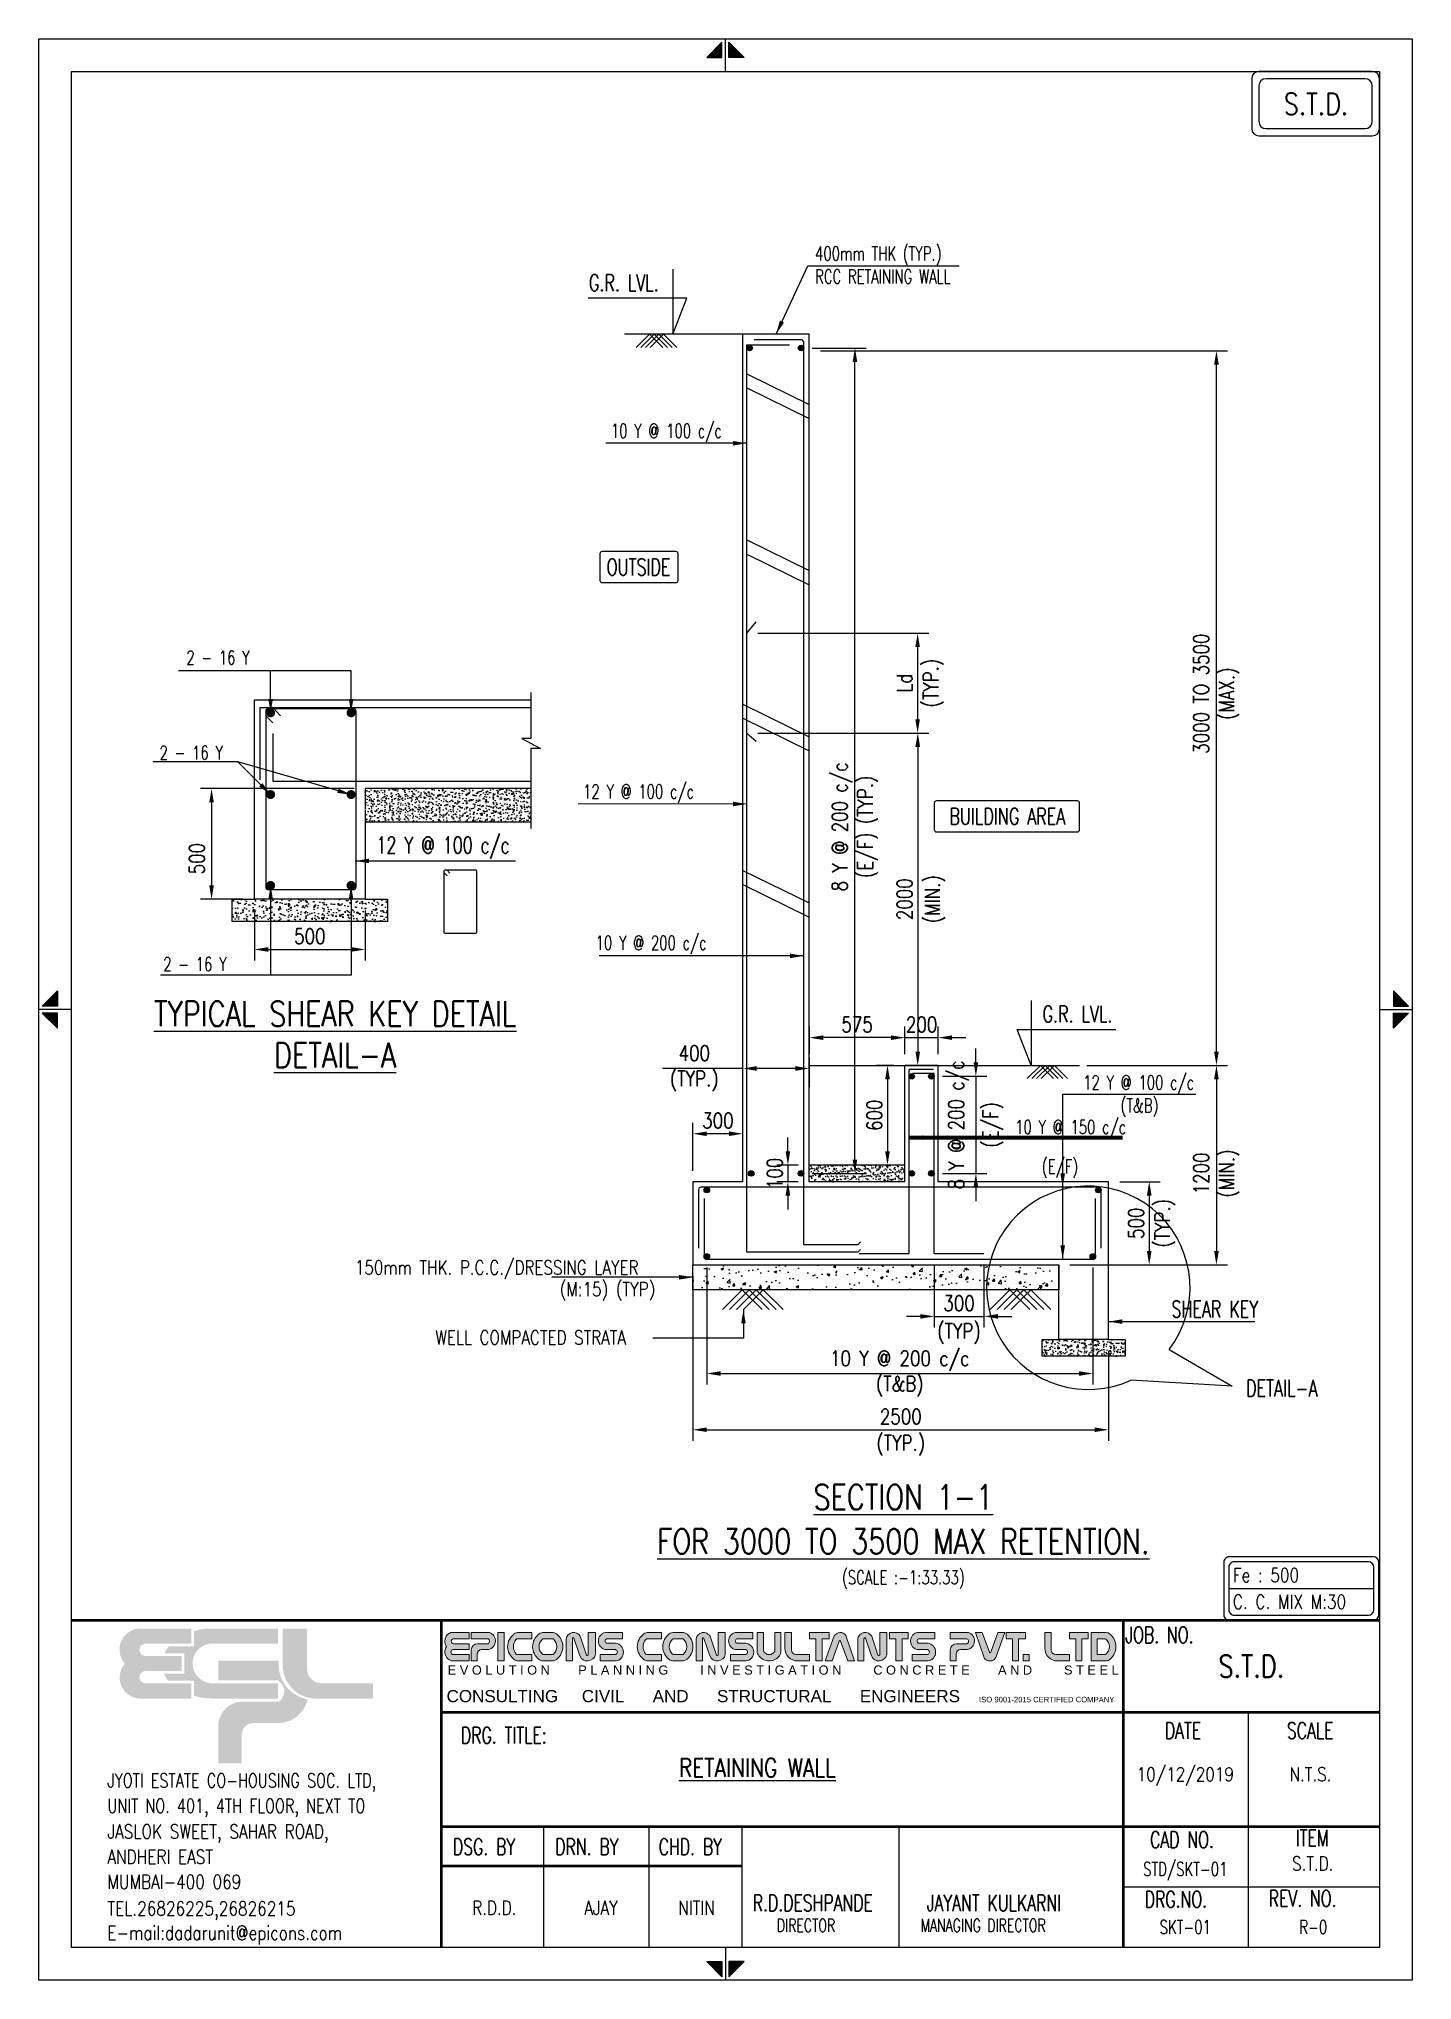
# Model space of a CAD drawing. Extents: x 455722 to 1142355, y -625363 to -272741.
# Drawn here: x 761468 to 786246, y -356294 to -321251 of the extents above; entities that cross this region are included whole.
import ezdxf
from ezdxf.enums import TextEntityAlignment as Align
from ezdxf.lldxf.tags import DXFTag

# ---------------------------------------------------------------- set-up
doc = ezdxf.new("R2010")
doc.units = 0
doc.header["$LTSCALE"] = 500
doc.header["$MEASUREMENT"] = 0
doc.linetypes.add('DASHED2', pattern=[0.375, 0.25, -0.125])
doc.layers.get('DEFPOINTS').update_dxf_attribs({"color": 4})
for name, color, linetype, lineweight in [('00 ECPL LOGO', 250, 'Continuous', 20), ('00 ELEV-2', 9, 'Continuous', 30), ('RIDE-PROFILE', 8, 'Continuous', 25), ('S-CONCRETE', 4, 'Continuous', 25)]:
    doc.layers.add(name, color=color, linetype=linetype, lineweight=lineweight)
for name, color, linetype in [('3CONRED', 1, 'Continuous'), ('NO. BEAM', 3, 'Continuous'), ('PCC', 7, 'Continuous'), ('PNA', 10, 'Continuous'), ('S-BRECK LINE', 8, 'Continuous'), ('S-DIM-1', 5, 'Continuous'), ('S-FOOTING', 4, 'Continuous'), ('S-LEVEL SECTION', 3, 'Continuous'), ('S-PCC', 9, 'Continuous'), ('S-R.C.C. PILE CAP', 40, 'Continuous'), ('S-REINFORCEMENT', 6, 'Continuous'), ('S-RETAINING WALL', 6, 'Continuous'), ('S-TEXT', 2, 'Continuous'), ('S-TEXT-1', 4, 'Continuous'), ('S-TITIL', 6, 'Continuous'), ('ST', 6, 'Continuous'), ('TEXT', 4, 'Continuous'), ('TEXT (SHEET)', 4, 'Continuous'), ('TEXT NORMAL', 4, 'Continuous'), ('TITLE', 4, 'Continuous')]:
    doc.layers.add(name, color=color, linetype=linetype)
doc.styles.add('ROMANS', font='r.shx', dxfattribs={"width": 0.8, "height": 275, "bigfont": 'bigfont.shx'})
doc.styles.add('SEC. TEXT', font='arial.ttf', dxfattribs={"height": 180})
tags = doc.linetypes.add('HIDDEN', pattern=[0.375, 0.25, -0.125]).pattern_tags.tags
tags[6:7] = [DXFTag(74, 4), DXFTag(75, 0), DXFTag(340, '0'), DXFTag(46, 1.0), DXFTag(50, 0.0), DXFTag(44, 0.0), DXFTag(45, 0.0)]
tags[4:5] = [DXFTag(74, 4), DXFTag(75, 0), DXFTag(340, '0'), DXFTag(46, 1.0), DXFTag(50, 0.0), DXFTag(44, 0.0), DXFTag(45, 0.0)]
doc.dimstyles.new('dim100', dxfattribs={"dimtxt": 250, "dimasz": 250, "dimexe": 200, "dimexo": 200, "dimgap": 100, "dimtad": 1, "dimdec": 0, "dimzin": 0, "dimdsep": 46, "dimtxsty": 'ROMANS', "dimcen": 0, "dimclrd": 5, "dimclre": 5, "dimclrt": 4, "dimadec": 0, "dimazin": 0, "dimtfac": 1, "dimtdec": 0, "dimtix": 1, "dimtofl": 0, "dimtmove": 2, "dimatfit": 3, "dimfxl": 0, "dimtolj": 1, "dimtzin": 0, "dimlwd": -1, "dimlwe": -1, "dimarcsym": 0})
doc.dimstyles.new('dim25', dxfattribs={"dimtxt": 250, "dimasz": 250, "dimexe": 200, "dimexo": 200, "dimgap": 100, "dimtad": 1, "dimdec": 0, "dimlfac": 0.25, "dimzin": 0, "dimdsep": 46, "dimtxsty": 'ROMANS', "dimcen": 0, "dimclrd": 5, "dimclre": 5, "dimclrt": 4, "dimadec": 0, "dimazin": 0, "dimtfac": 1, "dimtdec": 0, "dimtix": 1, "dimtofl": 0, "dimtmove": 2, "dimatfit": 3, "dimfxl": 0, "dimtolj": 1, "dimtzin": 0, "dimlwd": -1, "dimlwe": -1, "dimarcsym": 0})
doc.dimstyles.new('dim33.33', dxfattribs={"dimtxt": 250, "dimasz": 250, "dimexe": 200, "dimexo": 200, "dimgap": 100, "dimtad": 1, "dimdec": 0, "dimlfac": 0.333331, "dimzin": 0, "dimdsep": 46, "dimtxsty": 'ROMANS', "dimcen": 0, "dimclrd": 5, "dimclre": 5, "dimclrt": 4, "dimadec": 0, "dimazin": 0, "dimtfac": 1, "dimtdec": 0, "dimtix": 1, "dimtofl": 0, "dimtmove": 2, "dimatfit": 3, "dimfxl": 0, "dimtolj": 1, "dimtzin": 0, "dimlwd": -1, "dimlwe": -1, "dimarcsym": 0})

msp = doc.modelspace()

# ---------------------------------------------------------------- texts
at = {"layer": 'S-LEVEL SECTION', "style": 'ROMANS', "width": 0.7}
for p in [(771392.626, -325654.38, 29.257), (779579.417, -338854.38, 29.257)]:
    msp.add_text('G.R. LVL.', height=300, dxfattribs=at).set_placement(p, align=Align.MIDDLE_LEFT)
at = {"layer": 'S-TEXT', "color": 2, "ltscale": 11, "style": 'ROMANS', "width": 0.7}
msp.add_text('DETAIL-A', height=300, dxfattribs=at).set_placement((783894.964, -345759.778, -101.956), align=Align.CENTER)
at = {"layer": 'S-TEXT', "style": 'ROMANS'}
for s, height, width, p in [('(SCALE :-1:33.33)', 250, 0.7, (777065.266, -349023.835, 19.417)), ('10/12/2019', 251.046, 0.8, (782152.599, -352578.143)), ('N.T.S.', 251.046, 0.8, (784412.462, -352578.143)), ('STD/SKT-01', 251.046, 0.7, (782152.599, -354288.236)), ('S.T.D.', 251.046, 0.8, (784452.572, -354188.124)), ('R.D.D.', 251.046, 0.8, (769686.198, -354986.714)), ('AJAY', 251.046, 0.8, (771609.769, -354986.714)), ('NITIN', 251.046, 0.8, (773333.223, -354986.714)), ('SKT-01', 251.046, 0.7, (782152.599, -355334.991)), ('R-0', 251.046, 0.7, (784462.856, -355334.991))]:
    msp.add_text(s, height=height, dxfattribs=dict(at, width=width)).set_placement(p, align=Align.MIDDLE_CENTER)
at = {"layer": 'S-TEXT-1', "style": 'ROMANS'}
for s, width, p in [('400mm THK (TYP.)', 0.7, (775472.823, -325125.508, 0)), ('RCC RETAINING WALL', 0.7, (775472.823, -325539.794, 0)), ('10 Y @ 100 c/c', 0.7, (771789.013, -328326.251, 0)), ('2 - 16 Y', 0.7, (764129.974, -332420.576)), ('2 - 16 Y', 0.7, (763647.565, -334136.142)), ('12 Y @ 100 c/c', 0.7, (771287.288, -334837.385, 0)), ('10 Y @ 200 c/c', 0.7, (771514.299, -337568.04, 0)), ('2 - 16 Y', 0.7, (763713.75, -337952.668)), ('12 Y @ 100 c/c', 0.7, (780309.962, -340090.243, 0)), ('(T&B)', 0.7, (780984.803, -340504.243, 0)), ('10 Y @ 150 c/c', 0.7, (779083.288, -340894.885, 0)), ('(E/F)', 0.7, (779565.288, -341605.885, 0)), ('150mm THK. P.C.C./DRESSING LAYER', 0.8, (767169.357, -343430.429)), ('(M:15) (TYP)', 0.8, (770866.5, -343819.5)), ('WELL COMPACTED STRATA', 0.8, (768622.357, -344692.429))]:
    msp.add_text(s, height=250, dxfattribs=dict(at, width=width)).set_placement(p, align=Align.MIDDLE_LEFT)
at = {"layer": 'S-TEXT-1', "style": 'ROMANS', "width": 0.7}
for s, p in [('12 Y @ 100 c/c', (768759.72, -335955.123)), ('SHEAR KEY', (782687.353, -344329.849, -215.979))]:
    msp.add_text(s, height=300, dxfattribs=at).set_placement(p, align=Align.CENTER)
at = {"layer": 'S-TITIL', "style": 'ROMANS', "width": 0.8}
msp.add_text('S.T.D.', height=390.6119, dxfattribs=at).set_placement((783930.14, -322428.597), align=Align.MIDDLE_LEFT)
for s, p in [('%%UTYPICAL SHEAR KEY DETAIL', (766813.911, -338849.708, 230.378)), ('%%UDETAIL-A', (766813.911, -339597.611, 230.378))]:
    msp.add_text(s, height=450, dxfattribs=at).set_placement(p, align=Align.MIDDLE)
for s, p in [('%%USECTION 1-1', (777065.266, -347573.835, 19.417)), ('%%UFOR 3000 TO 3500 MAX RETENTION.', (777065.266, -348373.835, 19.417))]:
    msp.add_text(s, height=450, dxfattribs=at).set_placement(p, align=Align.MIDDLE_CENTER)
at = {"layer": 'TEXT', "color": 1, "style": 'ROMANS', "width": 0.8}
msp.add_text('S.T.D.', height=397.714, dxfattribs=at).set_placement((783344.73, -350627.535), align=Align.MIDDLE_CENTER)
msp.add_text('%%URETAINING WALL', height=334.72803, dxfattribs=at).set_placement((773014.402, -352458.342), align=Align.MIDDLE_LEFT)
at = {"layer": 'TITLE', "color": 2, "style": 'ROMANS', "width": 0.7}
for s, p in [('OUTSIDE', (772287.891, -330786.995, 0)), ('BUILDING AREA', (778942.728, -335286.128, 29.257))]:
    msp.add_text(s, height=300, dxfattribs=at).set_placement(p, align=Align.MIDDLE_CENTER)
at = {"layer": 'TITLE', "style": 'ROMANS', "width": 0.8}
for s, p in [('Fe : 500', (783011.698, -348983.52)), ('C. C. MIX M:30', (783011.698, -349466.261))]:
    msp.add_text(s, height=252.5168, dxfattribs=at).set_placement(p, align=Align.MIDDLE_LEFT)

# ---------------------------------------------------------------- blocks, each defined once
blk = doc.blocks.new('*D1340')
at = {"layer": 'DEFPOINTS', "color": 0}
for p in [(775220, -326832, 0), (776193, -326832), (775220, -341732, 0)]:
    blk.add_point(p, dxfattribs=at)
at = {"layer": 'S-DIM-1', "color": 5}
for p, q in [((775420, -326832), (776393, -326832)), ((775420, -341732), (776393, -341732))]:
    blk.add_line(p, q, dxfattribs=at)
at = {"layer": 'S-DIM-1', "color": 5, "lineweight": -3}
blk.add_line((776193, -341482), (776193, -327082), dxfattribs=at)
at = {"layer": 'S-DIM-1', "color": 5}
for points in [[(776151, -327082), (776234, -327082), (776193, -326832)], [(776151, -341482), (776234, -341482), (776193, -341732)]]:
    blk.add_solid(points, dxfattribs=at)
at = {"layer": 'S-DIM-1', "color": 4, "insert": (776193, -335476), "char_height": 275, "attachment_point": 5, "rotation": 90, "style": 'ROMANS'}
blk.add_mtext('\\A1;8 Y @ 200 c/c\\P(E/F) (TYP.)', dxfattribs=at)
blk = doc.blocks.new('*D1341')
at = {"layer": 'DEFPOINTS', "color": 0}
for p in [(780770, -341882), (780770, -343382), (781502, -343382)]:
    blk.add_point(p, dxfattribs=at)
at = {"layer": 'S-DIM-1', "color": 5}
for p, q in [((780970, -341882), (781702, -341882)), ((780970, -343382), (781702, -343382))]:
    blk.add_line(p, q, dxfattribs=at)
at = {"layer": 'S-DIM-1', "color": 5, "lineweight": -3}
blk.add_line((781502, -342132), (781502, -343132), dxfattribs=at)
at = {"layer": 'S-DIM-1', "color": 5}
for points in [[(781460, -342132), (781544, -342132), (781502, -341882)], [(781460, -343132), (781544, -343132), (781502, -343382)]]:
    blk.add_solid(points, dxfattribs=at)
at = {"layer": 'S-DIM-1', "color": 4, "char_height": 275, "rotation": 90, "style": 'ROMANS'}
for s, insert, attachment_point in [('\\A1;(TYP.)', (781602, -342632), 2), ('\\A1;500', (781402, -342632), 8)]:
    blk.add_mtext(s, dxfattribs=dict(at, insert=insert, attachment_point=attachment_point))
blk = doc.blocks.new('*D1342')
at = {"layer": 'DEFPOINTS', "color": 0}
for p in [(773520, -343232, -19), (780485, -343232, -19), (780485, -345344)]:
    blk.add_point(p, dxfattribs=at)
at = {"layer": 'S-DIM-1', "color": 5}
for p, q in [((773520, -343432), (773520, -345544)), ((780485, -343432), (780485, -345544)), ((773770, -345344), (780235, -345344))]:
    blk.add_line(p, q, dxfattribs=at)
for points in [[(773770, -345302), (773770, -345385), (773520, -345344)], [(780235, -345302), (780235, -345385), (780485, -345344)]]:
    blk.add_solid(points, dxfattribs=at)
at = {"layer": 'S-DIM-1', "color": 4, "insert": (777002, -345344), "char_height": 275, "attachment_point": 5, "style": 'ROMANS'}
blk.add_mtext('\\A1;10 Y @ 200 c/c\\P(T&B)', dxfattribs=at)
blk = doc.blocks.new('*D1343')
at = {"layer": 'DEFPOINTS', "color": 0}
for p in [(773270, -343382, -19), (780770, -344732, -19), (780770, -346359)]:
    blk.add_point(p, dxfattribs=at)
at = {"layer": 'S-DIM-1', "color": 5}
for p, q in [((773270, -343582), (773270, -346559)), ((780770, -344932), (780770, -346559)), ((773520, -346359), (780520, -346359))]:
    blk.add_line(p, q, dxfattribs=at)
for points in [[(773520, -346317), (773520, -346400), (773270, -346359)], [(780520, -346317), (780520, -346400), (780770, -346359)]]:
    blk.add_solid(points, dxfattribs=at)
at = {"layer": 'S-DIM-1', "color": 4, "char_height": 275, "style": 'ROMANS'}
for s, insert, attachment_point in [('\\A1;2500', (777020, -346259), 8), ('\\A1;(TYP.)', (777020, -346459), 2)]:
    blk.add_mtext(s, dxfattribs=dict(at, insert=insert, attachment_point=attachment_point))
blk = doc.blocks.new('*D1344')
at = {"layer": 'DEFPOINTS', "color": 0}
for p in [(775370, -326882), (782715, -326882), (780175, -339782, 0)]:
    blk.add_point(p, dxfattribs=at)
at = {"layer": 'S-DIM-1', "color": 5}
for p, q in [((775570, -326882), (782915, -326882)), ((780375, -339782), (782915, -339782))]:
    blk.add_line(p, q, dxfattribs=at)
at = {"layer": 'S-DIM-1', "color": 5, "lineweight": -3}
blk.add_line((782715, -339532), (782715, -327132), dxfattribs=at)
at = {"layer": 'S-DIM-1', "color": 5}
for points in [[(782673, -327132), (782757, -327132), (782715, -326882)], [(782673, -339532), (782757, -339532), (782715, -339782)]]:
    blk.add_solid(points, dxfattribs=at)
at = {"layer": 'S-DIM-1', "color": 4, "insert": (782715, -333072), "char_height": 275, "attachment_point": 5, "rotation": 90, "style": 'ROMANS'}
blk.add_mtext('\\A1;{3000 TO 3500\\P(MAX.)}', dxfattribs=at)
blk = doc.blocks.new('*D1345')
at = {"layer": 'DEFPOINTS', "color": 0}
for p in [(774243, -331982), (774243, -333782), (777323, -333782)]:
    blk.add_point(p, dxfattribs=at)
at = {"layer": 'S-DIM-1', "color": 5}
for p, q in [((774443, -331982), (777523, -331982)), ((774443, -333782), (777523, -333782))]:
    blk.add_line(p, q, dxfattribs=at)
at = {"layer": 'S-DIM-1', "color": 5, "lineweight": -3}
blk.add_line((777323, -332232), (777323, -333532), dxfattribs=at)
at = {"layer": 'S-DIM-1', "color": 5}
for points in [[(777282, -332232), (777365, -332232), (777323, -331982)], [(777282, -333532), (777365, -333532), (777323, -333782)]]:
    blk.add_solid(points, dxfattribs=at)
at = {"layer": 'S-DIM-1', "color": 4, "char_height": 275, "rotation": 90, "style": 'ROMANS'}
for s, insert, attachment_point in [('\\A1;(TYP.)', (777423, -332882), 2), ('\\A1;Ld', (777223, -332882), 8)]:
    blk.add_mtext(s, dxfattribs=dict(at, insert=insert, attachment_point=attachment_point))
blk = doc.blocks.new('*D1346')
at = {"layer": 'DEFPOINTS', "color": 0}
for p in [(776695, -333782, 0), (776695, -339782), (777326, -339782)]:
    blk.add_point(p, dxfattribs=at)
at = {"layer": 'S-DIM-1', "color": 5}
for p, q in [((776895, -333782), (777526, -333782)), ((776895, -339782), (777526, -339782))]:
    blk.add_line(p, q, dxfattribs=at)
at = {"layer": 'S-DIM-1', "color": 5, "lineweight": -3}
blk.add_line((777326, -334032), (777326, -339532), dxfattribs=at)
at = {"layer": 'S-DIM-1', "color": 5}
for points in [[(777284, -334032), (777368, -334032), (777326, -333782)], [(777284, -339532), (777368, -339532), (777326, -339782)]]:
    blk.add_solid(points, dxfattribs=at)
at = {"layer": 'S-DIM-1', "color": 4, "char_height": 275, "attachment_point": 5, "rotation": 90, "style": 'ROMANS'}
for s, insert in [('\\A1;(MIN.)', (777635, -336782)), ('\\A1;2000', (777088, -336782))]:
    blk.add_mtext(s, dxfattribs=dict(at, insert=insert))
blk = doc.blocks.new('*D1347')
at = {"layer": 'DEFPOINTS', "color": 0}
for p in [(774170, -339837), (774170, -340446), (775370, -340373)]:
    blk.add_point(p, dxfattribs=at)
at = {"layer": 'S-DIM-1', "color": 5, "lineweight": -3}
for p, q in [((774170, -339837), (772723, -339837)), ((775120, -339837), (774420, -339837))]:
    blk.add_line(p, q, dxfattribs=at)
at = {"layer": 'S-DIM-1', "color": 5}
for p, q in [((774170, -340246), (774170, -339637)), ((775370, -340173), (775370, -339637))]:
    blk.add_line(p, q, dxfattribs=at)
for points in [[(774420, -339795), (774420, -339879), (774170, -339837)], [(775120, -339795), (775120, -339879), (775370, -339837)]]:
    blk.add_solid(points, dxfattribs=at)
at = {"layer": 'S-DIM-1', "color": 4, "insert": (773295, -339837), "char_height": 275, "attachment_point": 5, "style": 'ROMANS'}
blk.add_mtext('\\A1;400\\P(TYP.)', dxfattribs=at)
blk = doc.blocks.new('*D1348')
at = {"layer": 'DEFPOINTS', "color": 0}
for p in [(773270, -341016), (773270, -341882), (774170, -341882, 0)]:
    blk.add_point(p, dxfattribs=at)
at = {"layer": 'S-DIM-1', "color": 5}
for p, q in [((773270, -341682), (773270, -340816)), ((774170, -341682), (774170, -340816))]:
    blk.add_line(p, q, dxfattribs=at)
at = {"layer": 'S-DIM-1', "color": 5, "lineweight": -3}
blk.add_line((773920, -341016), (773520, -341016), dxfattribs=at)
at = {"layer": 'S-DIM-1', "color": 5}
for points in [[(773520, -340974), (773520, -341057), (773270, -341016)], [(773920, -340974), (773920, -341057), (774170, -341016)]]:
    blk.add_solid(points, dxfattribs=at)
at = {"layer": 'S-DIM-1', "color": 4, "insert": (773720, -340778), "char_height": 275, "attachment_point": 5, "style": 'ROMANS'}
blk.add_mtext('\\A1;300', dxfattribs=at)
blk = doc.blocks.new('*D1349')
at = {"layer": 'DEFPOINTS', "color": 0}
for p in [(775370, -339281), (775370, -339782, -8), (777095, -339782, -8)]:
    blk.add_point(p, dxfattribs=at)
at = {"layer": 'S-DIM-1', "color": 5}
for p, q in [((775370, -339582), (775370, -339081)), ((777095, -339582), (777095, -339081))]:
    blk.add_line(p, q, dxfattribs=at)
at = {"layer": 'S-DIM-1', "color": 5, "lineweight": -3}
blk.add_line((776845, -339281), (775620, -339281), dxfattribs=at)
at = {"layer": 'S-DIM-1', "color": 5}
for points in [[(775620, -339240), (775620, -339323), (775370, -339281)], [(776845, -339240), (776845, -339323), (777095, -339281)]]:
    blk.add_solid(points, dxfattribs=at)
at = {"layer": 'S-DIM-1', "color": 4, "insert": (776232, -339044), "char_height": 275, "attachment_point": 5, "style": 'ROMANS'}
blk.add_mtext('\\A1;575', dxfattribs=at)
blk = doc.blocks.new('*D1350')
at = {"layer": 'DEFPOINTS', "color": 0}
for p in [(777095, -339782, -8), (776780, -341582), (777095, -341582, -8)]:
    blk.add_point(p, dxfattribs=at)
at = {"layer": 'S-R.C.C. PILE CAP', "color": 5}
for p, q in [((776895, -339782), (776580, -339782)), ((776895, -341582), (776580, -341582))]:
    blk.add_line(p, q, dxfattribs=at)
at = {"layer": 'S-R.C.C. PILE CAP', "color": 5, "lineweight": -3}
blk.add_line((776780, -340032), (776780, -341332), dxfattribs=at)
at = {"layer": 'S-R.C.C. PILE CAP', "color": 5}
for points in [[(776738, -340032), (776822, -340032), (776780, -339782)], [(776738, -341332), (776822, -341332), (776780, -341582)]]:
    blk.add_solid(points, dxfattribs=at)
at = {"layer": 'S-R.C.C. PILE CAP', "color": 4, "insert": (776543, -340682), "char_height": 275, "attachment_point": 5, "rotation": 90, "style": 'ROMANS'}
blk.add_mtext('\\A1;600', dxfattribs=at)
blk = doc.blocks.new('*D1351')
at = {"layer": 'DEFPOINTS', "color": 0}
for p in [(777621, -343175, -8), (778521, -343175, -8), (778521, -344313)]:
    blk.add_point(p, dxfattribs=at)
at = {"layer": 'S-DIM-1', "color": 5}
for p, q in [((777621, -343375), (777621, -344513)), ((778521, -343375), (778521, -344513))]:
    blk.add_line(p, q, dxfattribs=at)
at = {"layer": 'S-DIM-1', "color": 5, "lineweight": -3}
for p, q in [((777371, -344313), (777121, -344313)), ((777621, -344313), (778521, -344313)), ((778771, -344313), (779021, -344313))]:
    blk.add_line(p, q, dxfattribs=at)
at = {"layer": 'S-DIM-1', "color": 5}
for points in [[(777371, -344271), (777371, -344354), (777621, -344313)], [(778771, -344271), (778771, -344354), (778521, -344313)]]:
    blk.add_solid(points, dxfattribs=at)
at = {"layer": 'S-DIM-1', "color": 4, "char_height": 275, "attachment_point": 5, "style": 'ROMANS'}
for s, insert in [('\\A1;300', (778071, -344075)), ('\\A1;(TYP)', (778071, -344622))]:
    blk.add_mtext(s, dxfattribs=dict(at, insert=insert))
blk = doc.blocks.new('*D1352')
at = {"layer": 'DEFPOINTS', "color": 0}
for p in [(777571, -339979, -8), (777571, -341732, -8), (778375, -341732)]:
    blk.add_point(p, dxfattribs=at)
at = {"layer": 'S-DIM-1', "color": 5, "lineweight": -3}
for p, q in [((778375, -339729), (778375, -339479)), ((778375, -339979), (778375, -341732)), ((778375, -341982), (778375, -342232))]:
    blk.add_line(p, q, dxfattribs=at)
at = {"layer": 'S-DIM-1', "color": 5}
for p, q in [((777771, -339979), (778575, -339979)), ((777771, -341732), (778575, -341732))]:
    blk.add_line(p, q, dxfattribs=at)
for points in [[(778333, -339729), (778417, -339729), (778375, -339979)], [(778333, -341982), (778417, -341982), (778375, -341732)]]:
    blk.add_solid(points, dxfattribs=at)
at = {"layer": 'S-DIM-1', "color": 4, "char_height": 275, "attachment_point": 5, "rotation": 90, "style": 'ROMANS'}
for s, insert in [('\\A1;8 Y @ 200 c/c', (778065, -340856)), ('\\A1;(E/F)', (778685, -340856))]:
    blk.add_mtext(s, dxfattribs=dict(at, insert=insert))
blk = doc.blocks.new('*D1353')
at = {"layer": 'DEFPOINTS', "color": 0}
for p in [(777695, -339281), (777095, -339782, -8), (777695, -339782, -8)]:
    blk.add_point(p, dxfattribs=at)
at = {"layer": 'S-DIM-1', "color": 5}
for p, q in [((777095, -339582), (777095, -339081)), ((777695, -339582), (777695, -339081))]:
    blk.add_line(p, q, dxfattribs=at)
at = {"layer": 'S-DIM-1', "color": 5, "lineweight": -3}
for p, q in [((776845, -339281), (776595, -339281)), ((777095, -339281), (777695, -339281)), ((777945, -339281), (778195, -339281))]:
    blk.add_line(p, q, dxfattribs=at)
at = {"layer": 'S-DIM-1', "color": 5}
for points in [[(776845, -339240), (776845, -339323), (777095, -339281)], [(777945, -339240), (777945, -339323), (777695, -339281)]]:
    blk.add_solid(points, dxfattribs=at)
at = {"layer": 'S-DIM-1', "color": 4, "insert": (777395, -339044), "char_height": 275, "attachment_point": 5, "style": 'ROMANS'}
blk.add_mtext('\\A1;200', dxfattribs=at)
blk = doc.blocks.new('*D1354')
at = {"layer": 'DEFPOINTS', "color": 0, "ltscale": 0.3}
for p in [(765357, -336783, 288), (767357, -336783, 288), (767357, -337689)]:
    blk.add_point(p, dxfattribs=at)
at = {"layer": 'S-DIM-1', "color": 5, "ltscale": 0.3}
for p, q in [((765357, -336983), (765357, -337889)), ((767357, -336983), (767357, -337889)), ((765607, -337689), (767107, -337689))]:
    blk.add_line(p, q, dxfattribs=at)
for points in [[(765607, -337647), (765607, -337730), (765357, -337689)], [(767107, -337647), (767107, -337730), (767357, -337689)]]:
    blk.add_solid(points, dxfattribs=at)
at = {"layer": 'S-DIM-1', "color": 4, "ltscale": 0.3, "insert": (766357, -337451), "char_height": 275, "attachment_point": 5, "style": 'ROMANS'}
blk.add_mtext('\\A1;500', dxfattribs=at)
blk = doc.blocks.new('*D1355')
at = {"layer": 'DEFPOINTS', "color": 0, "ltscale": 0.3}
for p in [(767357, -334785, 288), (764584, -336783), (765357, -336783, 288)]:
    blk.add_point(p, dxfattribs=at)
at = {"layer": 'S-DIM-1', "color": 5, "ltscale": 0.3}
for p, q in [((767157, -334785), (764384, -334785)), ((764584, -335035), (764584, -336533)), ((765157, -336783), (764384, -336783))]:
    blk.add_line(p, q, dxfattribs=at)
for points in [[(764543, -335035), (764626, -335035), (764584, -334785)], [(764543, -336533), (764626, -336533), (764584, -336783)]]:
    blk.add_solid(points, dxfattribs=at)
at = {"layer": 'S-DIM-1', "color": 4, "ltscale": 0.3, "insert": (764320, -336050), "char_height": 275, "attachment_point": 5, "rotation": 90, "style": 'ROMANS'}
blk.add_mtext('\\A1;500', dxfattribs=at)
blk = doc.blocks.new('MID')
at = {"layer": 'TEXT'}
for p, q in [((0, 0), (10, 0)), ((8.94, 1.07), (4.27, 5.74)), ((4.27, 5.74), (4.27, 1.07)), ((4.27, 1.07), (8.94, 1.07)), ((8.94, -1.07), (4.27, -5.74)), ((4.27, -1.07), (8.94, -1.07)), ((4.27, -5.74), (4.27, -1.07))]:
    blk.add_line(p, q, dxfattribs=at)
for points in [[(4.27, 5.74), (8.94, 1.07), (4.27, 1.07)], [(4.27, -5.74), (8.94, -1.07), (4.27, -1.07)]]:
    blk.add_solid(points, dxfattribs=at)
blk = doc.blocks.new('ecpl logo')
at = {"layer": '00 ECPL LOGO'}
for color, points in [(256, [(351, -827, 0.621111), (586, -1401), (1442, -1401), (1442, -1151), (682, -1151, -0.917622), (682, -948), (1285, -948), (1285, -702), (682, -702, -0.926164), (682, -501), (1442, -501), (1442, -251), (581, -251, 0.621111), (351, -827)]), (152, [(2940, -251), (2940, -863, 0.384329), (3453, -1401), (4422, -1401), (4422, -1151), (3582, -1151, -0.414214), (3340, -908), (3340, -251)]), (140, [(1887, -779), (1887, -1102), (2862, -1102, -0.232111), (2971, -1281, -0.194401), (2883, -1450), (2269, -1450, 0.364674), (1887, -1802), (1887, -2463), (2269, -2463), (2269, -1996, -0.414214), (2462, -1802), (2899, -1802, 0.338499), (3350, -1412, -0.371272), (2877, -839), (2877, -779)])]:
    blk.add_hatch(color=color, dxfattribs=at).paths.add_polyline_path(points)
h = blk.add_hatch(color=253, dxfattribs=at)
h.dxf.hatch_style = 1
h.paths.add_polyline_path([(995, -993, 0.07148), (1056, -1106), (1486, -1106), (1486, -1356, 0.065387), (1776, -1401), (2862, -1401), (2862, -1151), (1776, -1151, -0.910826), (1742, -501), (2862, -501), (2862, -251), (1776, -251, 0.069483), (1486, -291), (1486, -546), (1071, -546, 0.072407), (1003, -657), (1329, -657), (1329, -993)])
blk = doc.blocks.new('A4')
at = {"layer": '00 ECPL LOGO'}
h = blk.add_hatch(color=7, dxfattribs=at)
h.dxf.hatch_style = 1
h.paths.add_polyline_path([(247453, 1047), (247453, 1139), (247221, 1139, 0.261636), (247124, 1085, 0.285841), (247126, 937, 0.344902), (247143, 764, 0.204992), (247225, 729), (247453, 729), (247453, 820), (247230, 820, -1), (247225, 894), (247453, 894), (247453, 977), (247230, 977, -1), (247229, 1047)])
h = blk.add_hatch(color=7, dxfattribs=at)
h.dxf.hatch_style = 1
h.paths.add_polyline_path([(247745, 1139), (247483, 1139), (247483, 1047), (247732, 1047, -0.440545), (247732, 977), (247574, 977, 0.414214), (247483, 886), (247483, 729), (247568, 729), (247568, 825, -0.414214), (247637, 894), (247732, 894, 0.757811)])
h.paths.add_polyline_path([(247957, 1139), (247868, 1139), (247868, 729), (247957, 729)])
h.paths.add_polyline_path([(248355, 1139), (248167, 1139, 0.154275), (248102, 1119, 0.519672), (248102, 750, 0.154275), (248167, 729), (248355, 729), (248355, 820), (248148, 820, -0.210356), (248131, 828, -0.388707), (248131, 1039, -0.210356), (248148, 1047), (248355, 1047)])
h.paths.add_polyline_path([(248643, 1139), (248527, 1139, 0.159018), (248460, 1118, 0.507969), (248460, 751, 0.159018), (248527, 729), (248643, 729, 0.173791), (248715, 755, 0.472311), (248715, 1114, 0.173791)])
h.paths.add_polyline_path([(248651, 1047, -0.185052), (248666, 1041, -0.445894), (248666, 826, -0.185052), (248651, 820), (248522, 820, -0.185052), (248507, 826, -0.445894), (248507, 1041, -0.185052), (248522, 1047)], flags=16)
h.paths.add_polyline_path([(249049, 1084, 0.723435), (248849, 1047), (248849, 729), (248938, 729), (248938, 1047, -0.723435), (248960, 1056), (249044, 801, 0.724077), (249268, 820), (249268, 1139), (249166, 1139), (249166, 822, -0.755661), (249139, 813)])
h.paths.add_polyline_path([(249659, 1139), (249413, 1139, 0.823713), (249413, 892), (249558, 892, -0.713272), (249558, 820), (249337, 820), (249337, 729), (249558, 729, 0.900309), (249558, 984), (249430, 984, -0.746931), (249430, 1047), (249659, 1047)])
h = blk.add_hatch(color=7, dxfattribs=at)
h.dxf.hatch_style = 1
h.paths.add_polyline_path([(250219, 1139), (250031, 1139, 0.154275), (249966, 1119, 0.519672), (249966, 750, 0.154275), (250031, 729), (250219, 729), (250219, 820), (250011, 820, -0.210932), (249995, 828, -0.385278), (249994, 1039, -0.212895), (250011, 1047), (250219, 1047)])
h.paths.add_polyline_path([(250585, 1114, 0.173792), (250513, 1139), (250397, 1139, 0.159018), (250330, 1118, 0.507969), (250330, 751, 0.159018), (250397, 729), (250513, 729, 0.173792), (250585, 755, 0.472311)])
h.paths.add_polyline_path([(250521, 1047, -0.185053), (250536, 1041, -0.445893), (250536, 826, -0.185053), (250521, 820), (250392, 820, -0.185053), (250377, 826, -0.445893), (250377, 1041, -0.185053), (250392, 1047)], flags=16)
h.paths.add_polyline_path([(250717, 1047), (250717, 729), (250806, 729), (250806, 1047, -0.436861), (250818, 1060, -0.319738), (250829, 1052), (250912, 801, 0.724077), (251136, 820), (251136, 1139), (251034, 1139), (251034, 822, -0.755661), (251007, 813), (250917, 1084, 0.723435)])
h.paths.add_polyline_path([(251530, 1139), (251284, 1139, 0.823713), (251284, 892), (251429, 892, -0.713272), (251429, 820), (251208, 820), (251208, 729), (251429, 729, 0.900309), (251429, 984), (251302, 984, -0.746931), (251302, 1047), (251530, 1047)])
h.paths.add_polyline_path([(251683, 1139), (251595, 1139), (251595, 872, 0.160106), (251617, 804, 0.505303), (251913, 804, 0.160106), (251935, 872), (251935, 1139), (251849, 1139), (251849, 872, -0.621318), (251683, 872)])
h.paths.add_polyline_path([(252085, 1139), (251992, 1139), (251992, 911, 0.414214), (252175, 729), (252347, 729), (252347, 820), (252154, 820, -0.414214), (252085, 889)])
h.paths.add_polyline_path([(252628, 1139), (252347, 1139), (252347, 1049), (252439, 1049), (252439, 729), (252527, 729), (252527, 1049), (252628, 1049)])
h.paths.add_polyline_path([(252869, 1097, 0.539211), (252702, 1092), (252571, 729), (252674, 729), (252771, 1014, -0.708617), (252793, 1014), (252895, 729), (252994, 729)])
h.paths.add_polyline_path([(253241, 1084, 0.723435), (253040, 1047), (253040, 729), (253129, 729), (253129, 1047, -0.723435), (253151, 1056), (253235, 801, 0.724077), (253459, 820), (253459, 1139), (253357, 1139), (253357, 822, -0.755661), (253330, 813)])
h.paths.add_polyline_path([(253764, 1139), (253495, 1139), (253495, 1049), (253587, 1049), (253587, 729), (253676, 729), (253676, 1049), (253764, 1049)])
h.paths.add_polyline_path([(254145, 1139), (253916, 1139, 0.157568), (253849, 1118, 0.511532), (253849, 913, 0.157569), (253916, 892), (254044, 892, -0.713272), (254044, 820), (253823, 820), (253823, 729), (254044, 729, 0.900308), (254044, 984), (253921, 984), (253917, 984, -0.722204), (253917, 1049), (254145, 1049)])
h = blk.add_hatch(color=7, dxfattribs=at)
h.dxf.hatch_style = 1
h.paths.add_polyline_path([(254630, 1139), (254369, 1139), (254369, 1047), (254607, 1047, -0.270444), (254627, 1035, -0.26297), (254627, 989, -0.270444), (254607, 977), (254460, 977, 0.414214), (254369, 886), (254369, 729), (254454, 729), (254454, 825, -0.414214), (254522, 894), (254618, 894, 0.757811)])
h.paths.add_polyline_path([(254830, 1139), (254731, 1139), (254856, 772, 0.539211), (255024, 777), (255155, 1139), (255051, 1139), (254954, 855, -0.708617), (254932, 855)])
h.paths.add_polyline_path([(255452, 1139), (255171, 1139), (255171, 1049), (255262, 1049), (255262, 729), (255351, 729), (255351, 1049), (255452, 1049)])
h.paths.add_polyline_path([(255820, 1139), (255727, 1139), (255727, 911, 0.414214), (255910, 729), (256082, 729), (256082, 820), (255889, 820, -0.414214), (255820, 889)])
h.paths.add_polyline_path([(255502, 820), (255418, 820), (255418, 729), (255502, 729)])
h = blk.add_hatch(color=7, dxfattribs=at)
h.dxf.hatch_style = 1
h.paths.add_polyline_path([(256082, 1139), (256082, 1049), (256173, 1049), (256173, 729), (256262, 729), (256262, 1049), (256350, 1049), (256350, 1139)])
h.paths.add_polyline_path([(256394, 1139), (256394, 729), (256595, 729, 0.189446), (256673, 760, 0.435754), (256673, 1109, 0.189446), (256595, 1139)])
h.paths.add_polyline_path([(256598, 1049, -0.519112), (256598, 820), (256481, 820), (256481, 1049)], flags=16)
at = {"layer": '00 ECPL LOGO', "color": 7}
for p, q in [((247453, 1139), (247221, 1139)), ((247453, 1047), (247453, 1139)), ((247745, 1139), (247483, 1139)), ((247483, 1139), (247483, 1047)), ((247868, 1139), (247957, 1139)), ((247868, 1139), (247868, 729)), ((247957, 1139), (247957, 729)), ((248167, 1139), (248355, 1139)), ((248355, 1047), (248355, 1139)), ((248527, 1139), (248643, 1139)), ((249166, 1139), (249268, 1139)), ((249268, 1139), (249166, 1139)), ((249166, 1139), (249166, 820)), ((249268, 1139), (249268, 820)), ((249413, 1139), (249659, 1139)), ((249659, 1139), (249413, 1139)), ((249659, 1047), (249659, 1139)), ((250219, 1139), (250031, 1139)), ((250219, 1047), (250219, 1139)), ((250397, 1139), (250513, 1139)), ((251034, 1139), (251136, 1139)), ((251034, 1139), (251136, 1139)), ((251136, 1139), (251034, 1139)), ((251034, 1139), (251034, 820)), ((251136, 1139), (251136, 820)), ((251284, 1139), (251530, 1139)), ((251284, 1139), (251530, 1139)), ((251530, 1139), (251284, 1139)), ((251530, 1047), (251530, 1139)), ((251595, 1139), (251683, 1139)), ((251683, 1139), (251595, 1139)), ((251595, 1139), (251595, 872)), ((251683, 1139), (251683, 872)), ((251849, 1139), (251935, 1139)), ((251935, 1139), (251849, 1139)), ((251849, 1139), (251849, 872)), ((251935, 1139), (251935, 872)), ((251992, 1139), (252085, 1139)), ((252085, 1139), (251992, 1139)), ((251992, 911), (251992, 1139)), ((252085, 889), (252085, 1139)), ((252347, 1139), (252628, 1139)), ((252628, 1139), (252347, 1139)), ((252347, 1139), (252347, 1049)), ((252628, 1139), (252628, 1049)), ((253357, 1139), (253459, 1139)), ((253357, 1139), (253459, 1139)), ((253459, 1139), (253357, 1139)), ((253357, 1139), (253459, 1139)), ((253357, 1139), (253357, 820)), ((253459, 1139), (253459, 820)), ((253495, 1139), (253764, 1139)), ((253764, 1139), (253495, 1139)), ((253495, 1139), (253764, 1139)), ((253495, 1139), (253764, 1139)), ((253764, 1139), (253495, 1139)), ((253495, 1139), (253495, 1049)), ((253764, 1139), (253764, 1049)), ((253899, 1139), (254145, 1139)), ((253899, 1139), (254145, 1139)), ((254145, 1139), (253916, 1139)), ((254145, 1047), (254145, 1139)), ((254630, 1139), (254369, 1139)), ((254369, 1139), (254369, 1047)), ((254830, 1139), (254731, 1139)), ((254830, 1139), (254731, 1139)), ((254731, 1139), (254856, 772)), ((254830, 1139), (254932, 855)), ((255051, 1139), (254954, 855)), ((255155, 1139), (255024, 777)), ((255155, 1139), (255051, 1139)), ((255097, 1139), (255051, 1139)), ((255155, 1139), (255051, 1139)), ((255171, 1139), (255452, 1139)), ((255452, 1139), (255171, 1139)), ((255171, 1139), (255452, 1139)), ((255171, 1139), (255452, 1139)), ((255171, 1139), (255452, 1139)), ((255171, 1139), (255171, 1049)), ((255452, 1139), (255452, 1049)), ((255727, 1139), (255820, 1139)), ((255820, 1139), (255727, 1139)), ((255727, 911), (255727, 1139)), ((255820, 889), (255820, 1139)), ((256082, 1139), (256350, 1139)), ((256350, 1139), (256082, 1139)), ((256082, 1139), (256082, 1049)), ((256350, 1139), (256350, 1049)), ((256394, 1139), (256595, 1139)), ((256394, 1139), (256394, 729)), ((247225, 894), (247453, 894)), ((247230, 1047), (247453, 1047)), ((247453, 977), (247230, 977)), ((247453, 894), (247453, 977)), ((247732, 1047), (247483, 1047)), ((247483, 886), (247483, 729)), ((247732, 977), (247574, 977)), ((247637, 894), (247732, 894)), ((248148, 1047), (248355, 1047)), ((248522, 1047), (248651, 1047)), ((248849, 1047), (248849, 729)), ((248938, 1047), (248938, 729)), ((248960, 1056), (249044, 801)), ((249049, 1084), (249139, 813)), ((249268, 1047), (249268, 1047)), ((249558, 892), (249413, 892)), ((249430, 1047), (249659, 1047)), ((249558, 984), (249430, 984)), ((250011, 1047), (250219, 1047)), ((250392, 1047), (250521, 1047)), ((250717, 1047), (250717, 729)), ((250806, 1047), (250806, 729)), ((250829, 1052), (250912, 801)), ((250917, 1084), (251007, 813)), ((251136, 1047), (251136, 1047)), ((251429, 892), (251284, 892)), ((251302, 1047), (251530, 1047)), ((251429, 984), (251302, 984)), ((252347, 1049), (252439, 1049)), ((252439, 729), (252439, 1049)), ((252527, 729), (252527, 1049)), ((252527, 1049), (252628, 1049)), ((252571, 729), (252702, 1092)), ((252674, 729), (252771, 1014)), ((252895, 729), (252793, 1014)), ((252994, 729), (252869, 1097)), ((253040, 1047), (253040, 729)), ((253129, 1047), (253129, 729)), ((253151, 1056), (253235, 801)), ((253241, 1084), (253330, 813)), ((253459, 1047), (253459, 1047)), ((253495, 1049), (253587, 1049)), ((253495, 1049), (253587, 1049)), ((253587, 729), (253587, 1049)), ((253676, 729), (253676, 1049)), ((253676, 1049), (253764, 1049)), ((253676, 1049), (253764, 1049)), ((254044, 892), (253899, 892)), ((253916, 892), (254034, 892)), ((253917, 1049), (254145, 1049)), ((254044, 984), (253917, 984)), ((253921, 984), (254044, 984)), ((254607, 1047), (254369, 1047)), ((254369, 886), (254369, 729)), ((254607, 977), (254460, 977)), ((254522, 894), (254618, 894)), ((255171, 1049), (255262, 1049)), ((255171, 1049), (255262, 1049)), ((255262, 729), (255262, 1049)), ((255351, 729), (255351, 1049)), ((255351, 1049), (255452, 1049)), ((255351, 1049), (255452, 1049)), ((256082, 1049), (256173, 1049)), ((256173, 1049), (256082, 1049)), ((256173, 729), (256173, 1049)), ((256262, 729), (256262, 1049)), ((256262, 1049), (256350, 1049)), ((256262, 1049), (256350, 1049)), ((256350, 1049), (256262, 1049)), ((256481, 1049), (256481, 820)), ((256481, 1049), (256590, 1049)), ((247453, 820), (247225, 820)), ((247225, 729), (247453, 729)), ((247453, 729), (247453, 820)), ((247483, 729), (247568, 729)), ((247568, 825), (247568, 729)), ((247868, 729), (247957, 729)), ((248148, 820), (248355, 820)), ((248167, 729), (248355, 729)), ((248355, 729), (248355, 820)), ((248522, 820), (248651, 820)), ((248643, 729), (248527, 729)), ((248849, 729), (248938, 729)), ((249148, 729), (249166, 729)), ((249166, 730), (249166, 729)), ((249268, 820), (249268, 820)), ((249337, 729), (249337, 820)), ((249337, 820), (249558, 820)), ((249337, 729), (249558, 729)), ((249337, 729), (249558, 729)), ((250011, 820), (250219, 820)), ((250031, 729), (250219, 729)), ((250219, 729), (250219, 820)), ((250392, 820), (250521, 820)), ((250397, 729), (250513, 729)), ((250717, 729), (250806, 729)), ((250717, 729), (250806, 729)), ((250717, 729), (250806, 729)), ((251208, 729), (251208, 820)), ((251208, 820), (251429, 820)), ((251208, 820), (251429, 820)), ((251208, 729), (251429, 729)), ((251208, 729), (251429, 729)), ((251208, 729), (251429, 729)), ((252154, 820), (252347, 820)), ((252175, 729), (252347, 729)), ((252175, 729), (252347, 729)), ((252347, 820), (252347, 729)), ((252439, 729), (252527, 729)), ((252439, 729), (252527, 729)), ((252571, 729), (252674, 729)), ((252628, 729), (252674, 729)), ((252895, 729), (252994, 729)), ((252895, 729), (252994, 729)), ((253040, 729), (253129, 729)), ((253040, 729), (253129, 729)), ((253040, 729), (253129, 729)), ((253459, 820), (253459, 820)), ((253587, 729), (253676, 729)), ((253587, 729), (253676, 729)), ((253587, 729), (253676, 729)), ((253587, 729), (253676, 729)), ((253823, 729), (253823, 820)), ((253823, 820), (254044, 820)), ((253823, 820), (254044, 820)), ((253823, 820), (254044, 820)), ((253823, 729), (254044, 729)), ((253823, 729), (254044, 729)), ((253823, 729), (254044, 729)), ((253823, 729), (254044, 729)), ((253823, 729), (254044, 729)), ((254369, 729), (254454, 729)), ((254454, 825), (254454, 729)), ((255262, 729), (255351, 729)), ((255262, 729), (255351, 729)), ((255262, 729), (255351, 729)), ((255889, 820), (256082, 820)), ((255910, 729), (256082, 729)), ((255910, 729), (256082, 729)), ((256082, 820), (256082, 729)), ((256173, 729), (256262, 729)), ((256173, 729), (256262, 729)), ((256173, 729), (256262, 729)), ((256173, 729), (256262, 729)), ((256187, 729), (256262, 729)), ((256187, 729), (256262, 729)), ((256187, 729), (256262, 729)), ((256187, 729), (256262, 729)), ((256394, 729), (256595, 729)), ((256481, 820), (256590, 820))]:
    blk.add_line(p, q, dxfattribs=at)
blk.add_lwpolyline([(255418, 820), (255502, 820), (255502, 729), (255418, 729)], close=True, dxfattribs=at)
for centre, radius, start, end in [((247221, 1026), 114, 90, 148.648), ((247704, 1018), 128, 282.7188, 71.3398), ((248232, 934), 225, 125.0807, 234.9193), ((248167, 1026), 114, 90, 125.0807), ((248593, 934), 227, 126.1417, 233.8583), ((248527, 1026), 114, 90, 126.1417), ((248643, 1026), 114, 50.5638, 90), ((248955, 1032), 107, 28.75, 172.2831), ((249437, 1016), 126, 101.0425, 258.9575), ((250095, 934), 225, 125.0807, 234.9193), ((250031, 1026), 114, 90, 125.0807), ((250463, 934), 227, 126.1417, 233.8583), ((250397, 1026), 114, 90, 126.1417), ((250513, 1026), 114, 50.5638, 90), ((250823, 1032), 107, 28.75, 172.2831), ((251308, 1016), 126, 101.0425, 258.9575), ((252787, 1039), 100, 35.166, 148.5022), ((253147, 1032), 107, 28.75, 172.2831), ((253923, 1016), 126, 125.818, 234.182), ((253916, 1026), 114, 90, 125.818), ((254590, 1018), 128, 282.7188, 71.3398), ((256595, 1026), 114, 47.0907, 90), ((247244, 1012), 140, 148.648, 212.4563), ((247244, 861), 140, 147.5437, 223.6612), ((247228, 857), 36.8, 94.0242, 265.9758), ((247230, 1012), 34.7, 88.7637, 271.2363), ((247574, 886), 91.1, 90, 180), ((247637, 825), 68.3, 90, 180), ((247700, 1012), 47, 312.4487, 47.5513), ((248247, 934), 157, 137.5171, 222.4829), ((248148, 1024), 22.8, 90, 137.5171), ((248603, 934), 144, 131.9364, 228.0636), ((248522, 1024), 22.8, 90, 131.9364), ((248651, 1024), 22.8, 48.0636, 90), ((248569, 934), 144, 311.9364, 48.0636), ((248568, 934), 232, 309.4362, 50.5638), ((248950, 1048), 12.7, 40.0191, 183.5523), ((249440, 1015), 32.9, 106.4856, 253.5144), ((249544, 856), 128, 276.006, 83.994), ((249546, 856), 37.8, 289.0016, 70.9984), ((250111, 934), 158, 138.0741, 222.3563), ((250011, 1024), 22.8, 90, 138.0741), ((250473, 934), 144, 131.9364, 228.0636), ((250392, 1024), 22.8, 90, 131.9364), ((250521, 1024), 22.8, 48.0636, 90), ((250439, 934), 144, 311.9364, 48.0636), ((250438, 934), 232, 309.4362, 50.5638), ((250818, 1048), 12.7, 89.1577, 183.5523), ((250818, 1049), 11.4, 18.2334, 89.1577), ((251311, 1015), 32.9, 106.4856, 253.5144), ((251416, 856), 128, 276.006, 83.994), ((251417, 856), 37.8, 289.0016, 70.9984), ((251708, 872), 114, 180, 216.3848), ((251766, 913), 92.7, 206.2931, 333.7069), ((251821, 872), 114, 323.6152, 0), ((252175, 911), 182, 180, 270), ((252154, 889), 68.3, 180, 270), ((252782, 1010), 11.4, 19.7665, 161.0546), ((253142, 1048), 12.7, 40.0191, 183.5523), ((253916, 1006), 114, 234.182, 270), ((253927, 1016), 34.4, 108.3261, 238.1957), ((253921, 1006), 22.8, 238.1957, 270), ((254031, 856), 128, 276.006, 83.994), ((254032, 856), 37.8, 289.0016, 70.9984), ((254460, 886), 91.1, 90, 180), ((254522, 825), 68.3, 90, 180), ((254607, 1024), 22.8, 29.4672, 90), ((254607, 1000), 22.8, 270, 330.5328), ((254586, 1012), 47, 330.5328, 29.4672), ((254943, 859), 11.4, 199.7665, 341.0546), ((255910, 911), 182, 180, 270), ((255889, 889), 68.3, 180, 270), ((256590, 1026), 22.8, 51.4816, 90), ((256517, 935), 140, 308.5184, 51.4816), ((256511, 934), 238, 312.9093, 47.0907), ((247225, 843), 114, 223.6612, 270), ((248167, 843), 114, 234.9193, 270), ((248148, 843), 22.8, 222.4829, 270), ((248527, 843), 114, 233.8583, 270), ((248522, 843), 22.8, 228.0636, 270), ((248643, 843), 114, 270, 309.4362), ((248651, 843), 22.8, 270, 311.9364), ((249153, 847), 118, 203.2219, 346.755), ((249151, 821), 15, 214.0796, 357.6127), ((250031, 843), 114, 234.9193, 270), ((250011, 843), 22.8, 222.3563, 270), ((250397, 843), 114, 233.8583, 270), ((250392, 843), 22.8, 228.0636, 270), ((250513, 843), 114, 270, 309.4362), ((250521, 843), 22.8, 270, 311.9364), ((251021, 847), 118, 203.2219, 346.8516), ((251019, 821), 15, 214.0796, 357.6127), ((251765, 913), 184, 216.3848, 323.6152), ((253344, 847), 118, 203.2219, 346.755), ((253343, 821), 15, 214.0796, 357.6127), ((254938, 829), 100, 215.166, 328.5022), ((256590, 843), 22.8, 270, 308.5184), ((256595, 843), 114, 270, 312.9093)]:
    blk.add_arc(centre, radius, start, end, dxfattribs=at)
at = {"layer": '3CONRED'}
blk.add_line((260538, -2522), (256855, -2522), dxfattribs=at)
at = {"layer": 'PNA', "color": 5}
for p, q in [((258658, -3392), (258658, -8)), ((248525, -3392), (248525, -1653)), ((250040, -3392), (250040, -1653)), ((251377, -3392), (251377, -1653)), ((253633, -3392), (253633, -1653))]:
    blk.add_line(p, q, dxfattribs=at)
at = {"layer": 'PNA', "color": 4}
blk.add_lwpolyline([(261008, -3862), (241268, -3862), (241268, 24056), (261008, 24056)], close=True, dxfattribs=at)
at = {"layer": 'PNA', "color": 3}
blk.add_lwpolyline([(260538, -3392), (241738, -3392), (241738, 23586), (260538, 23586)], close=True, dxfattribs=at)
at = {"layer": 'PNA', "color": 1, "const_width": 37.6}
for points in [[(241738, 1314), (260538, 1314)], [(247053, -3392), (247053, 1314)], [(256855, -3392), (256855, 1314)], [(247053, -8), (260538, -8)], [(247053, -1653), (260538, -1653)], [(247053, -2221), (251377, -2221)]]:
    blk.add_lwpolyline(points, dxfattribs=at)
at = {"layer": '00 ELEV-2', "xscale": 0.8756090370211822, "yscale": 0.8756090370211822, "zscale": 0.8756090370211822}
blk.add_blockref('ecpl logo', (242198, 1415), dxfattribs=at)
at = {"layer": 'TEXT (SHEET)', "color": 4, "yscale": 47, "zscale": 47, "rotation": 270}
for p, xscale in [((251138, 23586), -47), ((251138, -3392), 47)]:
    blk.add_blockref('MID', p, dxfattribs=dict(at, xscale=xscale))
at = {"layer": 'TEXT (SHEET)', "color": 4, "yscale": 47, "zscale": 47}
for p, xscale in [((241738, 10097), -47), ((260538, 10097), 47)]:
    blk.add_blockref('MID', p, dxfattribs=dict(at, xscale=xscale))
at = {"layer": '00 ECPL LOGO', "color": 7, "attachment_point": 1, "style": 'SEC. TEXT'}
for s, insert, char_height, width in [('E V O L U T I O N        P L A N N I N G         I N V E S T I G A T I O N         C O N C R E T E        A N D         S T E E L', (247146, 664), 131.341, 390085.8), ('CONSULTING     CIVIL      AND      STRUCTURAL      ENGINEERS', (247129, 311), 175.12, 434094.76), ('ISO 9001-2015 CERTIFIED COMPANY', (254783, 213), 78.8, 380266.94)]:
    blk.add_mtext(s, dxfattribs=dict(at, insert=insert, char_height=char_height, width=width))
at = {"layer": 'S-TEXT-1', "style": 'ROMANS'}
for s, height, width, p in [('JYOTI ESTATE CO-HOUSING SOC. LTD,', 201.97, 0.75, (242254, -1091, 6)), ('UNIT NO. 401, 4TH FLOOR, NEXT TO', 201.97, 0.75, (242254, -1457, 6)), ('JASLOK SWEET, SAHAR ROAD,', 201.23, 0.8, (242254, -1823, 6)), ('ANDHERI EAST', 201.23, 0.8, (242254, -2188, 6)), ('MUMBAI-400 069', 201.23, 0.8, (242254, -2549, 6)), ('TEL.26826225,26826215', 201.23, 0.8, (242254, -2932, 6)), ('E-mail:dadarunit@epicons.com', 201.23, 0.8, (242254, -3281, 6))]:
    blk.add_text(s, height=height, dxfattribs=dict(at, width=width)).set_placement(p)
at = {"layer": 'TEXT (SHEET)', "style": 'ROMANS', "width": 0.7}
for s, height, p in [(' JOB. NO.', 235, (256773, 986)), (' DRG. TITLE:', 235, (247223, -458)), ('DATE', 235, (257454, -389)), ('SCALE', 235, (259208, -389)), ('CAD NO.', 235, (257242, -1958)), ('ITEM', 235, (259336, -1934)), (' DRG.NO.', 235, (257052, -2816)), (' REV. NO.', 235, (258835, -2804)), ('DIRECTOR', 188, (251875, -3168)), (' MANAGING DIRECTOR', 188, (253851, -3168))]:
    blk.add_text(s, height=height, dxfattribs=at).set_placement(p)
at = {"layer": 'TEXT NORMAL', "style": 'ROMANS', "width": 0.7}
for s, p in [(' DSG. BY', (247108, -2061)), (' DRN. BY', (248579, -2061)), (' CHD. BY', (250066, -2061))]:
    blk.add_text(s, height=235, dxfattribs=at).set_placement(p)
at = {"layer": 'TITLE', "color": 4, "style": 'ROMANS', "width": 0.7}
for s, p in [('R.D.DESHPANDE', (251531, -2868)), (' JAYANT KULKARNI', (253918, -2868))]:
    blk.add_text(s, height=235, dxfattribs=at).set_placement(p)
blk = doc.blocks.new('*D1358')
at = {"layer": 'DEFPOINTS', "color": 0}
for p in [(780175, -339782, 0), (779870, -343382), (782715, -343382)]:
    blk.add_point(p, dxfattribs=at)
at = {"layer": 'S-DIM-1', "color": 5}
for p, q in [((780375, -339782), (782915, -339782)), ((780070, -343382), (782915, -343382))]:
    blk.add_line(p, q, dxfattribs=at)
at = {"layer": 'S-DIM-1', "color": 5, "lineweight": -3}
blk.add_line((782715, -340032), (782715, -343132), dxfattribs=at)
at = {"layer": 'S-DIM-1', "color": 5}
for points in [[(782673, -340032), (782757, -340032), (782715, -339782)], [(782673, -343132), (782757, -343132), (782715, -343382)]]:
    blk.add_solid(points, dxfattribs=at)
at = {"layer": 'S-DIM-1', "color": 4, "insert": (782715, -341732), "char_height": 275, "attachment_point": 5, "rotation": 90, "style": 'ROMANS'}
blk.add_mtext('\\A1;1200\\P(MIN.)', dxfattribs=at)
blk = doc.blocks.new('*D1359')
at = {"layer": 'DEFPOINTS', "color": 0}
for p in [(775370, -341582, 0), (774983, -341882), (775370, -341882, 0)]:
    blk.add_point(p, dxfattribs=at)
at = {"layer": 'S-R.C.C. PILE CAP', "color": 5, "lineweight": -3}
for p, q in [((774983, -341332), (774983, -341082)), ((774983, -341582), (774983, -341882)), ((774983, -342132), (774983, -342382))]:
    blk.add_line(p, q, dxfattribs=at)
at = {"layer": 'S-R.C.C. PILE CAP', "color": 5}
for p, q in [((775170, -341582), (774783, -341582)), ((775170, -341882), (774783, -341882))]:
    blk.add_line(p, q, dxfattribs=at)
for points in [[(774941, -341332), (775025, -341332), (774983, -341582)], [(774941, -342132), (775025, -342132), (774983, -341882)]]:
    blk.add_solid(points, dxfattribs=at)
at = {"layer": 'S-R.C.C. PILE CAP', "color": 4, "insert": (774746, -341732), "char_height": 275, "attachment_point": 5, "rotation": 90, "style": 'ROMANS'}
blk.add_mtext('\\A1;100', dxfattribs=at)

# ---------------------------------------------------------------- dimensions: what is measured, and where the dimension line sits
at = {"layer": 'S-DIM-1'}
for base, p1, p2, angle, text, override, picture, middle in [((776192.5, -326831.933), (775219.522, -341731.932, 0), (775219.522, -326831.933, 0), 90, '8 Y @ 200 c/c\\X(E/F) (TYP.)', {"dimtxt": 250, "dimasz": 250, "dimtofl": 1, "dimtmove": 0, "dimlwd": 65533}, '*D1340', (776192.5, -335476)), ((782714.882, -326881.933, 0), (780175.26, -339781.933, 0), (775369.522, -326881.933, 0), 270, '{3000 TO 3500\\X(MAX.)}', {"dimtxt": 250, "dimasz": 250, "dimtxsty": 'ROMANS', "dimtofl": 1, "dimtmove": 0, "dimlwd": 65533}, '*D1344', (782714.882, -333072.129, 0)), ((774169.522, -339837.003, 0), (775369.522, -340372.669, 0), (774169.522, -340445.933, 0), 180, '<>\\X(TYP.)', {"dimtxt": 250, "dimasz": 250, "dimtofl": 1, "dimtmove": 0, "dimlwd": 65533}, '*D1347', (773294.522, -339837.003, 0)), ((782714.882, -343381.933, 0), (780175.26, -339781.933, 0), (779869.522, -343381.933, 0), 90, '<>\\X(MIN.)', {"dimtxt": 250, "dimasz": 250, "dimtxsty": 'ROMANS', "dimtofl": 1, "dimtmove": 0, "dimlwd": 65533}, '*D1358', (782714.882, -341731.933, 0))]:
    dim = msp.add_linear_dim(base=base, p1=p1, p2=p2, angle=angle, text=text, dimstyle='dim33.33', override=override, dxfattribs=at)
    dim.commit()
    dim.dimension.update_dxf_attribs({"geometry": picture, "text_midpoint": middle, "dimtype": 160})
for base, p1, p2, angle, text, override, picture, middle in [((777323.2, -333781.933, 0), (774243.094, -331981.933, 0), (774243.094, -333781.933, 0), 90, 'Ld\\X(TYP.)', {"dimtxt": 250, "dimasz": 250, "dimtofl": 1, "dimtmove": 0, "dimlwd": 65533}, '*D1345', (777323.2, -332881.933, 0)), ((777325.837, -339781.933, 0), (776695.022, -333781.933, 0), (776695.022, -339781.933, 0), 90, '<>\\X(MIN.)', {"dimtxt": 250, "dimasz": 250, "dimtxsty": 'ROMANS', "dimtofl": 1, "dimtmove": 0, "dimlwd": 65533}, '*D1346', (777325.837, -336781.933, 0)), ((778375, -341731.932, 8.324), (777570.949, -339979.078, 0), (777570.949, -341731.932, 0), 90, '8 Y @ 200 c/c\\X(E/F)', {"dimtofl": 1, "dimtmove": 0, "dimlwd": 65533}, '*D1352', (778375, -340855.505, 8.324)), ((773269.522, -341015.753, 0), (774169.522, -341881.933, 0), (773269.522, -341881.933, 0), 180, '<>\\X', {"dimtxt": 250, "dimasz": 250, "dimtofl": 1, "dimtmove": 0, "dimlwd": 65533}, '*D1348', (773719.522, -341015.753, 0)), ((781501.837, -343381.933, 0), (780769.522, -341881.933, 0), (780769.522, -343381.933, 0), 90, '<>\\X(TYP.)', {"dimtxt": 250, "dimasz": 250, "dimtofl": 1, "dimtmove": 0, "dimlwd": 65533}, '*D1341', (781501.837, -342631.933, 0))]:
    dim = msp.add_linear_dim(base=base, p1=p1, p2=p2, angle=angle, text=text, dimstyle='dim33.33', override=override, dxfattribs=at)
    dim.commit()
    dim.dimension.update_dxf_attribs({"geometry": picture, "text_midpoint": middle})
at = {"layer": 'S-DIM-1', "ltscale": 0.3}
dim = msp.add_linear_dim(base=(764584.464, -336783.432, -172.783), p1=(767356.793, -334784.655, 115.189), p2=(765356.793, -336783.432, 115.189), angle=90, dimstyle='dim25', dxfattribs=at)
dim.commit()
dim.dimension.update_dxf_attribs({"geometry": '*D1355', "text_midpoint": (764320.368, -336050.118, -172.783), "dimtype": 160})
dim = msp.add_linear_dim(base=(767356.793, -337688.718, -172.783), p1=(765356.793, -336783.432, 115.189), p2=(767356.793, -336783.432, 115.189), angle=180, dimstyle='dim25', dxfattribs=at)
dim.commit()
dim.dimension.update_dxf_attribs({"geometry": '*D1354', "text_midpoint": (766356.793, -337451.218, -172.783)})
at = {"layer": 'S-DIM-1'}
for base, p2, picture, middle in [((775369.522, -339281.253, 8.324), (775369.522, -339781.933, 0), '*D1349', (776232.022, -339043.753, 8.324)), ((777694.522, -339281.253, 8.324), (777694.522, -339781.933, 0), '*D1353', (777394.522, -339043.753, 8.324))]:
    dim = msp.add_linear_dim(base=base, p1=(777094.522, -339781.933, 0), p2=p2, dimstyle='dim33.33', override={"dimtofl": 1, "dimtmove": 0, "dimlwd": 65533}, dxfattribs=at)
    dim.commit()
    dim.dimension.update_dxf_attribs({"geometry": picture, "text_midpoint": middle})
for base, p1, p2, text, override, picture, middle in [((780769.522, -346358.795, 19.417), (773269.522, -343381.933, 0), (780769.522, -344731.933, 0), '<>\\X(TYP.)', {"dimtxt": 250, "dimasz": 250, "dimtmove": 0}, '*D1343', (777019.522, -346358.795, 19.417)), ((778520.949, -344312.753, 8.324), (777620.949, -343174.86, 0), (778520.949, -343174.86, 0), '<>\\X(TYP)', {"dimtofl": 1, "dimtmove": 0, "dimlwd": 65533}, '*D1351', (778070.949, -344312.753, 8.324))]:
    dim = msp.add_linear_dim(base=base, p1=p1, p2=p2, text=text, dimstyle='dim33.33', override=override, dxfattribs=at)
    dim.commit()
    dim.dimension.update_dxf_attribs({"geometry": picture, "text_midpoint": middle})
dim = msp.add_linear_dim(base=(780485.036, -345343.727, 19.417), p1=(773519.521, -343231.933, 0), p2=(780485.036, -343231.933, 0), text='10 Y @ 200 c/c\\X(T&B)', dimstyle='dim33.33', override={"dimtxt": 250, "dimasz": 250, "dimtmove": 0}, dxfattribs=at)
dim.commit()
dim.dimension.update_dxf_attribs({"geometry": '*D1342', "text_midpoint": (777002.279, -345343.727, 19.417), "dimtype": 160})
at = {"layer": 'S-R.C.C. PILE CAP', "color": 253}
for base, p1, p2, picture, middle in [((776780, -341581.933, 8.324), (777094.522, -339781.933, 0), (777094.522, -341581.933, 0), '*D1350', (776542.5, -340681.933, 8.324)), ((774983, -341881.933), (775369.522, -341581.933, 0), (775369.522, -341881.933, 0), '*D1359', (774745.5, -341731.933))]:
    dim = msp.add_linear_dim(base=base, p1=p1, p2=p2, angle=90, dimstyle='dim33.33', override={"dimtofl": 1, "dimtmove": 0, "dimlwd": 65533}, dxfattribs=at)
    dim.commit()
    dim.dimension.update_dxf_attribs({"geometry": picture, "text_midpoint": middle})

# ---------------------------------------------------------------- hatches: boundary and pattern name
at = {"layer": 'PCC'}
h = msp.add_hatch(dxfattribs=at)
h.set_pattern_fill('AR-CONC', color=8, scale=24, angle=180, style=0)
h.set_pattern_definition([(130, (1052288.7, -427331.43), (-172.142444, -15.06051), [18, -198]), (185, (1052288.7, -427331.43), (33.30032, 180.52611), [14.4, -158.4]), (79.5486, (1052274.36, -427332.69), (-138.84225, 165.46549), [15.29765, -168.27411]), (133.8158, (1052288.7, -427283.43), (-256.13785, -39.72456), [27, -297]), (83.3644, (1052267.36, -427286.74), (-224.31905, 233.78829), [22.94647, -252.41112]), (188.8158, (1052288.7, -427283.43), (-224.31887, 233.78846), [21.6, -237.6]), (159, (1052264.7, -427295.43), (-143.25769, -96.628534), [18, -198]), (214, (1052264.7, -427295.43), (-58.39568, 174.03601), [14.4, -158.4]), (108.5486, (1052252.77, -427303.49), (-201.65343, 77.40732), [15.29765, -168.27411]), (142.5, (1052288.706, -427331.43), (-2.918365, 79.894525), [0, -156.48, 0, -160.8, 0, -159]), (172.5, (1052288.71, -427331.43), (-63.13669, 94.65881), [0, -91.68, 0, -152.88, 0, -60.6]), (212.5, (1052342.226, -427331.43), (-128.117385, -5.413169), [0, -60, 0, -187.2, 0, -248.4]), (222.5, (1052366.23, -427331.43), (-139.96468, 24.025196), [0, -78, 0, -124.32, 0, -176.4])])
h.paths.add_polyline_path([(767356.793, -335384.392), (767356.793, -335384.391), (767356.793, -334784.655), (770341.615, -334784.655), (770341.615, -335384.39)])
h = msp.add_hatch(dxfattribs=at)
h.set_pattern_fill('AR-CONC', color=8, scale=30, angle=180, style=0)
h.set_pattern_definition([(130, (1198802.78, -443393.47), (-215.178055, -18.82564), [22.5, -247.5]), (185, (1198802.78, -443393.47), (41.6254, 225.65764), [18, -198]), (79.5486, (1198784.85, -443395.04), (-173.55281, 206.83186), [19.12206, -210.34263]), (133.8158, (1198802.78, -443333.47), (-320.17231, -49.6557), [33.75, -371.25]), (83.3644, (1198776.1, -443337.6), (-280.39881, 292.23536), [28.68309, -315.5139]), (188.8158, (1198802.78, -443333.47), (-280.39858, 292.23558), [27, -297]), (159, (1198772.78, -443348.47), (-179.072116, -120.78567), [22.5, -247.5]), (214, (1198772.78, -443348.47), (-72.9946, 217.54501), [18, -198]), (108.5486, (1198757.85, -443358.54), (-252.06679, 96.75915), [19.12206, -210.34263]), (142.5, (1198802.78, -443393.47), (-3.647957, 99.868156), [0, -195.6, 0, -201, 0, -198.75]), (172.5, (1198802.78, -443393.47), (-78.92086, 118.323514), [0, -114.6, 0, -191.1, 0, -75.75]), (212.5, (1198869.68, -443393.47), (-160.146731, -6.766462), [0, -75, 0, -234, 0, -310.5]), (222.5, (1198899.68, -443393.47), (-174.95585, 30.031495), [0, -97.5, 0, -155.4, 0, -220.5])])
h.paths.add_polyline_path([(765356.793, -336783.432), (764956.793, -336783.432), (764956.793, -337183.432), (765356.793, -337183.432), (767756.793, -337183.432), (767756.793, -336783.432), (767356.793, -336783.432)])
h = msp.add_hatch(dxfattribs=at)
h.set_pattern_fill('AR-CONC', color=8, scale=22.5, angle=180, style=0)
h.set_pattern_definition([(130, (1104954.01, -424689.46), (-161.38354, -14.11923), [16.875, -185.625]), (185, (1104954.01, -424689.46), (31.21905, 169.24323), [13.5, -148.5]), (79.5486, (1104940.56, -424690.64), (-130.16461, 155.1239), [14.34154, -157.756975]), (133.8158, (1104954, -424644.46), (-240.12924, -37.24178), [25.3125, -278.4375]), (83.3644, (1104934, -424647.57), (-210.29911, 219.17652), [21.51231, -236.63542]), (188.8158, (1104954, -424644.46), (-210.29894, 219.17669), [20.25, -222.75]), (159, (1104931.51, -424655.71), (-134.304087, -90.58925), [16.875, -185.625]), (214, (1104931.51, -424655.71), (-54.74595, 163.15876), [13.5, -148.5]), (108.5486, (1104920.32, -424663.26), (-189.05009, 72.56936), [14.34154, -157.756975]), (142.5, (1104954.01, -424689.46), (-2.735967, 74.901117), [0, -146.7, 0, -150.75, 0, -149.0625]), (172.5, (1104954.01, -424689.46), (-59.190646, 88.742635), [0, -85.95, 0, -143.325, 0, -56.8125]), (212.5, (1105004.184, -424689.46), (-120.110048, -5.074846), [0, -56.25, 0, -175.5, 0, -232.875]), (222.5, (1105026.68, -424689.46), (-131.216888, 22.52362), [0, -73.125, 0, -116.55, 0, -165.375])])
h.paths.add_polyline_path([(780769.522, -344731.933), (781069.522, -344731.933), (781069.522, -345031.933), (779869.522, -345031.933), (779569.522, -345031.933), (779569.522, -344731.933), (779869.522, -344731.933)])
at = {"layer": 'S-PCC', "linetype": 'ByBlock'}
h = msp.add_hatch(dxfattribs=at)
h.set_pattern_fill('AR-CONC,_O', color=256, scale=66.666667)
h.set_pattern_definition([(50, (-16326837.9, 67945.3), (478.173455, -41.834757), [50, -550]), (355, (-16326837.9, 67945.3), (-92.500889, 501.461422), [40, -440]), (100.4514445, (-16326798.06, 67941.8), (385.672564, 459.626661), [42.493461, -467.428075]), (46.1842, (-16326837.9, 68078.6), (711.49422, -110.346187), [75, -825]), (96.6356355, (-16326778.6, 68069.4), (623.107964, 649.4124), [63.740228, -701.142507]), (351.184164, (-16326837.9, 68078.6), (623.107963, 649.4124), [60, -660]), (21, (-16326771.24, 68045.3), (397.938035, -268.412594), [50, -550]), (326, (-16326771.24, 68045.3), (162.210221, 483.433363), [40, -440]), (71.4514447, (-16326738.1, 68022.9), (560.148251, 215.020769), [42.49346, -467.428075]), (37.5, (-16326837.9, 67945.29), (8.1065702, 221.9292359), [0, -434.6666667, 0, -446.6666667, 0, -441.6666667]), (7.5, (-16326837.9, 67945.29), (175.3796916, 262.9411413), [0, -254.6666667, 0, -424.6666667, 0, -168.3333333]), (327.5, (-16326986.57, 67945.29), (355.8816241, -15.0365812), [0, -166.6666667, 0, -520, 0, -690]), (317.5, (-16327053.24, 67945.3), (388.7907796, 66.736655), [0, -216.6666667, 0, -345.3333333, 0, -490])])
h.paths.add_polyline_path([(773269.522, -343831.933), (773269.522, -343381.933), (779869.522, -343381.933), (779869.522, -343831.933)])
at = {"layer": 'S-R.C.C. PILE CAP'}
h = msp.add_hatch(dxfattribs=at)
h.set_pattern_fill('AR-SAND', color=8, scale=50)
h.set_pattern_definition([(37.5, (0, 827), (-3.149668, 96.3411885), [0, -76, 0, -85, 0, -81.25]), (7.5, (0, 827), (88.488835, 141.107303), [0, -41, 0, -68.5, 0, -26.25]), (327.5, (-61.5, 827), (155.707093, 0.282953), [0, -25, 0, -90, 0, -117.5]), (317.5, (-61.5, 827), (150.30633, 43.883778), [0, -12.5, 0, -59, 0, -67.5])])
h.paths.add_polyline_path([(777094.522, -341881.933), (777094.522, -341581.933), (775369.522, -341581.933), (775369.522, -341881.933)])

# ---------------------------------------------------------------- linework, layer by layer
at = {"color": 1}
msp.add_line((775369.522, -339781.933, 0), (780243.1, -339781.933, 0), dxfattribs=at)
at = {"layer": 'NO. BEAM', "color": 7}
for points, elevation in [([(772961.391, -330506.995), (771630.391, -330506.995, 0.414213562), (771590.391, -330546.995), (771590.391, -331026.995, 0.414213562), (771630.391, -331066.995), (772961.391, -331066.995, 0.414213562), (773001.391, -331026.995), (773001.391, -330546.995, 0.414213562)], 0), ([(780205.228, -335006.128), (777662.728, -335006.128, 0.414213562), (777622.728, -335046.128), (777622.728, -335526.128, 0.414213562), (777662.728, -335566.128), (780205.228, -335566.128, 0.414213562), (780245.228, -335526.128), (780245.228, -335046.128, 0.414213562)], 29.257)]:
    msp.add_lwpolyline(points, format="xyb", close=True, dxfattribs=dict(at, elevation=elevation))
at = {"layer": 'PCC', "color": 8}
for p, q in [((770341.615, -334784.655, 115.189), (767356.793, -334784.655, 115.189)), ((767356.793, -335384.392, 115.189), (770341.615, -335384.39, 115.189))]:
    msp.add_line(p, q, dxfattribs=at)
for points, elevation in [([(767356.793, -336783.432), (767756.793, -336783.432), (767756.793, -337183.432), (765356.793, -337183.432), (764956.793, -337183.432), (764956.793, -336783.432), (765356.793, -336783.432)], 115.189), ([(780769.522, -344731.933), (781069.522, -344731.933), (781069.522, -345031.933), (779869.522, -345031.933), (779569.522, -345031.933), (779569.522, -344731.933), (779869.522, -344731.933)], 0)]:
    msp.add_lwpolyline(points, dxfattribs=dict(at, elevation=elevation))
at = {"layer": 'RIDE-PROFILE', "color": 2, "linetype": 'HIDDEN', "ltscale": 1000}
for p, q in [((774243.094, -327297.562, -0.8), (775369.522, -327849.277, -0.8)), ((774243.094, -327552.462, -0.8), (775369.522, -328104.176, -0.8)), ((774243.094, -330297.562, -0.8), (775369.522, -330849.277, -0.8)), ((774243.094, -330552.462, -0.8), (775369.522, -331104.176, -0.8)), ((774169.522, -333261.527, -0.8), (775369.522, -333849.277, -0.8)), ((774169.522, -333516.426, -0.8), (775369.522, -334104.176, -0.8)), ((774169.522, -336261.527, -3.2), (775369.522, -336849.277, -3.2)), ((774169.522, -336516.426, -3.2), (775369.522, -337104.176, -3.2))]:
    msp.add_line(p, q, dxfattribs=at)
at = {"layer": 'S-BRECK LINE', "ltscale": 0.3, "elevation": -172.783}
msp.add_lwpolyline([(770344.606, -333048.801), (770344.606, -333881.59), (770181.883, -333881.59), (770516.3, -334059.134), (770344.606, -334059.134), (770344.606, -335503.681)], dxfattribs=at)
at = {"layer": 'S-CONCRETE', "lineweight": -2, "ltscale": 20}
msp.add_line((765356.793, -334784.655, 115.189), (765356.793, -333184.655, 115.189), dxfattribs=at)
at = {"layer": 'S-FOOTING'}
msp.add_line((780769.522, -344731.933, 0), (779869.522, -344731.933, 0), dxfattribs=at)
at = {"layer": 'S-FOOTING', "elevation": 0}
for points in [[(777694.522, -339781.933), (777094.522, -339781.933)], [(774169.522, -341881.933), (773269.522, -341881.933), (773269.522, -343381.933), (779869.522, -343381.933)], [(777094.522, -341881.933), (775369.522, -341881.933)], [(780769.522, -341881.933), (777694.522, -341881.933)]]:
    msp.add_lwpolyline(points, dxfattribs=at)
at = {"layer": 'S-LEVEL SECTION'}
msp.add_line((774169.522, -326581.933, 0), (772034.943, -326581.933, 0), dxfattribs=at)
at = {"layer": 'S-LEVEL SECTION', "elevation": 0}
for points in [[(772908.092, -325411.533), (772908.092, -326581.933), (773158.092, -325931.933), (771379.861, -325931.933)], [(779369.951, -338611.533), (779369.951, -339781.933), (779119.951, -339131.933), (780898.182, -339131.933)]]:
    msp.add_lwpolyline(points, dxfattribs=at)
at = {"layer": 'S-PCC', "elevation": 0}
for points in [[(772247.459, -326820.582), (772486.107, -326581.933), (772724.756, -326820.582)], [(772331.834, -326820.582), (772570.482, -326581.933), (772809.131, -326820.582)], [(772416.209, -326820.582), (772654.857, -326581.933), (772893.506, -326820.582)], [(772500.584, -326820.582), (772739.232, -326581.933), (772977.881, -326820.582)], [(779777.459, -340020.582), (779538.811, -339781.933), (779300.162, -340020.582)], [(779861.834, -340020.582), (779623.186, -339781.933), (779384.537, -340020.582)], [(779946.209, -340020.582), (779707.561, -339781.933), (779468.912, -340020.582)], [(780030.584, -340020.582), (779791.936, -339781.933), (779553.287, -340020.582)], [(774517.233, -344189.906), (774159.26, -343831.933), (773801.287, -344189.906)], [(774643.795, -344189.906), (774285.822, -343831.933), (773927.849, -344189.906)], [(774770.358, -344189.906), (774412.385, -343831.933), (774054.412, -344189.906)], [(774896.92, -344189.906), (774538.947, -343831.933), (774180.974, -344189.906)], [(779346.233, -344189.906), (778988.26, -343831.933), (778630.287, -344189.906)], [(779472.795, -344189.906), (779114.822, -343831.933), (778756.849, -344189.906)], [(779599.358, -344189.906), (779241.385, -343831.933), (778883.412, -344189.906)], [(779725.92, -344189.906), (779367.947, -343831.933), (779009.974, -344189.906)]]:
    msp.add_lwpolyline(points, dxfattribs=at)
msp.add_lwpolyline([(773269.522, -343831.933), (773269.522, -343381.933), (779869.522, -343381.933), (779869.522, -343831.933)], close=True, dxfattribs=at)
at = {"layer": 'S-R.C.C. PILE CAP', "color": 8}
msp.add_line((777094.522, -341581.933, 0), (775369.522, -341581.933, 0), dxfattribs=at)
at = {"layer": 'S-REINFORCEMENT', "color": 5, "ltscale": 10}
for p, q in [((774243.094, -326777.253, 8.324), (775012, -326777.253, 8.324)), ((775219.522, -326681.933, 0), (774373.522, -326681.933, 0)), ((775269.522, -343018.433, 0), (775269.522, -326731.933, 0)), ((776268.094, -343174.86, 0), (777168.094, -343174.86, 0)), ((777620.949, -343174.86, 0), (778520.949, -343174.86, 0))]:
    msp.add_line(p, q, dxfattribs=at)
at = {"layer": 'S-REINFORCEMENT', "color": 5, "ltscale": 10, "elevation": 0}
for points in [[(774243.094, -343153.433), (774243.094, -326777.253)], [(774243.094, -331981.933), (774412.41, -331775.402)], [(774243.094, -333781.933), (774409.183, -333927.198)], [(777168.094, -343174.86), (777168.094, -339855.506)], [(777612.522, -339855.506), (777168.094, -339855.506)], [(777620.949, -339929.078), (777235.022, -339929.078)], [(777620.949, -343174.86), (777620.949, -339929.078)]]:
    msp.add_lwpolyline(points, dxfattribs=at)
at = {"layer": 'S-REINFORCEMENT', "color": 5, "ltscale": 10, "const_width": 50, "elevation": 0}
for points in [[(774268.094, -326831.933, 1), (774318.094, -326831.933, 1)], [(775194.522, -326831.933, 1), (775244.522, -326831.933, 1)], [(777193.094, -339979.078, 1), (777243.094, -339979.078, 1)], [(777545.949, -339979.078, 1), (777595.949, -339979.078, 1)], [(773544.521, -342031.933, 1), (773494.521, -342031.933, 1)], [(774294.522, -341731.932, 1), (774344.522, -341731.932, 1)], [(775194.522, -341731.932, 1), (775244.522, -341731.932, 1)], [(777193.094, -341731.932, 1), (777243.094, -341731.932, 1)], [(777545.949, -341731.932, 1), (777595.949, -341731.932, 1)], [(780560.036, -342031.933, -1), (780610.036, -342031.933, -1)], [(773544.521, -343231.933, -1), (773494.521, -343231.933, -1)], [(780510.036, -343231.933, -1), (780460.036, -343231.933, -1)]]:
    msp.add_lwpolyline(points, format="xyb", close=True, dxfattribs=at)
at = {"layer": 'S-REINFORCEMENT', "color": 5, "ltscale": 10, "elevation": 0}
for points in [[(780635.036, -343081.933), (780635.036, -342031.933, 0.414213562), (780585.036, -341981.933), (773419.522, -341981.933, 0.414213562), (773369.522, -342031.933), (773369.522, -343081.933)], [(773469.522, -342181.933), (773469.522, -343231.933, 0.414213562), (773519.521, -343281.933), (780485.036, -343281.933, 0.414213562), (780535.036, -343231.933), (780535.036, -342181.933)]]:
    msp.add_lwpolyline(points, format="xyb", dxfattribs=at)
at = {"layer": 'S-REINFORCEMENT', "color": 5, "ltscale": 10}
for points in [[(776293.094, -342968.433), (776243.094, -343018.433), (775269.522, -343018.433)], [(776293.094, -343103.433), (776243.094, -343153.433), (774243.094, -343153.433)]]:
    msp.add_lwpolyline(points, dxfattribs=at)
for centre in [(774293.094, -326831.933, 0), (775219.522, -326831.933, 0), (777218.094, -339979.078, 0), (777570.949, -339979.078, 0), (773519.521, -342031.933, 0), (774319.522, -341731.932, 0), (775219.522, -341731.932, 0), (777218.094, -341731.932, 0), (777570.949, -341731.932, 0), (780585.036, -342031.933, 0), (773519.521, -343231.933, 0), (780485.036, -343231.933, 0)]:
    msp.add_circle(centre, 50, dxfattribs=at)
msp.add_arc((775219.522, -326731.933, 0), 50, 0, 90, dxfattribs=at)
at = {"layer": 'S-RETAINING WALL', "color": 4}
msp.add_line((775369.522, -326581.933, 0), (774169.522, -326581.933, 0), dxfattribs=at)
at = {"layer": 'S-RETAINING WALL', "color": 4, "elevation": 0}
for points in [[(774169.522, -341881.933), (774169.522, -326581.933)], [(775369.522, -341881.933), (775369.522, -326581.933)], [(777094.522, -341881.933), (777094.522, -339781.933)], [(777694.522, -341881.933), (777694.522, -339781.933)], [(780769.522, -344731.933), (780769.522, -341881.933)], [(779869.522, -344731.933), (779869.522, -343381.933)]]:
    msp.add_lwpolyline(points, dxfattribs=at)
at = {"layer": 'S-TEXT', "color": 2, "ltscale": 11, "elevation": 0}
msp.add_lwpolyline([(781860.303, -344912.856), (782996.206, -345574.019), (781172.535, -345462.791)], dxfattribs=at)
at = {"layer": 'S-TEXT', "color": 2, "ltscale": 11}
msp.add_arc((780403.827, -343796.377, 0), 1835.17, 322.527627, 294.7636272, dxfattribs=at)
at = {"layer": 'S-TEXT-1', "ltscale": 0.3}
msp.add_line((765356.793, -333184.655, 115.189), (770341.615, -333184.655, -172.783), dxfattribs=at)
at = {"layer": 'S-TEXT-1', "ltscale": 0.3, "elevation": 115.189}
msp.add_lwpolyline([(767356.793, -335384.391), (767356.793, -336783.432), (765356.793, -336783.432), (765356.793, -334784.655)], dxfattribs=at)
at = {"layer": 'S-TEXT-1', "color": 8, "linetype": 'DASHED2', "ltscale": 0.1, "elevation": 115.189}
msp.add_lwpolyline([(767356.793, -334784.655), (767356.793, -334784.655), (767356.793, -335384.392)], dxfattribs=at)
at = {"layer": 'ST', "color": 6}
msp.add_lwpolyline([(765458.388, -334629.405), (765458.388, -333322.242), (770341.615, -333322.242)], dxfattribs=at)
at = {"layer": 'ST', "color": 6, "elevation": 115.189}
msp.add_lwpolyline([(765618.035, -333336.653), (767135.119, -333336.653, -0.414213562), (767185.119, -333386.653), (767185.119, -336563.56, -0.414213562), (767135.119, -336613.56), (765618.035, -336613.56, -0.414213562), (765568.035, -336563.56), (765568.035, -333386.653, -0.414213562)], format="xyb", close=True, dxfattribs=at)
for points in [[(765568.035, -333478.569), (765689.295, -333595.788)], [(765706.487, -333336.653), (765825.269, -333472.317)], [(765687.5, -333788.26), (765687.5, -334649.174), (770341.615, -334649.177)]]:
    msp.add_lwpolyline(points, dxfattribs=at)
at = {"layer": 'ST', "const_width": 81.167}
for points in [[(765690.347, -333415.046, 1), (765609.282, -333419.123, 1)], [(767061.197, -333415.046, -1), (767142.262, -333419.123, -1)], [(765690.347, -334895.202, -1), (765609.282, -334891.124, -1)], [(767061.197, -334895.202, 1), (767142.262, -334891.124, 1)], [(765690.347, -336535.167, -1), (765609.282, -336531.089, -1)], [(767061.197, -336535.167, 1), (767142.262, -336531.089, 1)]]:
    msp.add_lwpolyline(points, format="xyb", close=True, dxfattribs=at)
at = {"layer": 'ST', "color": 2, "elevation": 115.189}
msp.add_lwpolyline([(768800.002, -336253.653), (769346.152, -336253.653, -0.414213562), (769364.152, -336271.653), (769364.152, -337383.479, -0.414213562), (769346.152, -337401.479), (768800.002, -337401.479, -0.414213562), (768782.002, -337383.479), (768782.002, -336271.653, -0.414213562)], format="xyb", close=True, dxfattribs=at)
for points in [[(768782.002, -336304.743), (768835.656, -336358.942)], [(768831.845, -336253.653), (768884.606, -336314.492)]]:
    msp.add_lwpolyline(points, dxfattribs=at)
at = {"layer": 'TITLE', "color": 2}
msp.add_line((782938.758, -349224.89), (785556.352, -349224.89), dxfattribs=at)
for points in [[(785526.977, -321840.944), (783480.511, -321840.944, 0.414213562), (783351.203, -321970.251), (783351.203, -322872.386, 0.414213562), (783480.511, -323001.694), (785526.977, -323001.694, 0.414213562), (785656.285, -322872.386), (785656.285, -321970.251, 0.414213562)], [(785397.669, -321970.251), (783609.819, -321970.251, 0.414213562), (783480.511, -322099.559), (783480.511, -322743.078, 0.414213562), (783609.819, -322872.386), (785397.669, -322872.386, 0.414213562), (785526.977, -322743.078), (785526.977, -322099.559, 0.414213562)], [(782947.727, -349798.227), (785547.382, -349798.227, 0.414213562), (785646.947, -349698.662), (785646.947, -348751.119, 0.414213562), (785547.382, -348651.553), (782947.727, -348651.553, 0.414213563), (782848.162, -348751.119), (782848.162, -349698.662, 0.414213563)], [(783038.323, -349707.632), (785456.786, -349707.632, 0.414213562), (785556.352, -349608.066), (785556.352, -348841.714, 0.414213562), (785456.786, -348742.149), (783038.323, -348742.149, 0.414213563), (782938.758, -348841.714), (782938.758, -349608.066, 0.414213563)]]:
    msp.add_lwpolyline(points, format="xyb", close=True, dxfattribs=at)

# ---------------------------------------------------------------- block references
at = {"xscale": 1.255230125522994, "yscale": 1.255230125522994, "zscale": 1.255230125522994}
msp.add_blockref('A4', (458620.626, -351447.31), dxfattribs=at)

msp.set_redraw_order([(e.dxf.handle, doc.entitydb.next_handle()) for e in msp.query("TEXT MTEXT ATTDEF DIMENSION ARC_DIMENSION")])  # texts and dimensions are drawn at this point

# ---------------------------------------------------------------- leaders
at = {"color": 1}
for points in [[(765649.815, -333417.085), (765649.815, -332658.873), (763988.004, -332658.873)], [(767101.729, -333417.085), (767101.729, -332658.873), (765082.946, -332658.873)], [(765649.815, -334893.163), (765060.895, -334304.154), (763523.994, -334304.154)], [(767101.729, -334893.163), (765060.895, -334304.154), (763594.693, -334304.154)], [(765649.815, -336533.128), (765649.815, -338151.693), (763662.273, -338151.693)], [(767101.729, -336533.128), (767101.729, -338151.693), (765082.946, -338151.693)]]:
    msp.add_leader(points, dimstyle='dim100', override={"dimgap": 100, "dimtad": 0}, dxfattribs=at)
for points, override in [([(779940.957, -341981.933, 0), (779940.957, -340298.743, 0), (782341.704, -340298.743, 0)], {"dimtad": 0, "dimarcsym": 1}), ([(779940.957, -343281.933, 0), (779940.957, -340298.743, 0), (782341.704, -340298.743, 0)], {"dimgap": 100, "dimtad": 0, "dimarcsym": 1})]:
    msp.add_leader(points, dimstyle='dim100', override=override)
at = {"layer": 'S-DIM-1'}
for points in [[(774769.522, -326581.933, 0), (775344.788, -325350.508, 0), (778075.686, -325350.508, 0)], [(774243.094, -328551.251, 0), (771700.441, -328551.251, 0)], [(774243.094, -335063.499, 0), (771198.717, -335062.385, 0)], [(775269.522, -337805.255, 0), (771578.646, -337805.255, 0)], [(773269.522, -343606.933), (770724, -343606.933)], [(774180.974, -344189.906), (774180.974, -344705.5), (772544, -344705.5)]]:
    msp.add_leader(points, dimstyle='dim100', dxfattribs=at)
for points, dimstyle, override in [([(767176.867, -336091.379, 115.189), (770067.718, -336091.379, 115.189)], 'dim25', {"dimtad": 0}), ([(777168.094, -341086.253, 0), (779933, -341086.253, 0)], 'dim33.33', {"dimtofl": 1, "dimtmove": 0, "dimlwd": 65533}), ([(777620.949, -341086.253, 0), (781018.5, -341086.253, 0)], 'dim33.33', {"dimtofl": 1, "dimtmove": 0, "dimlwd": 65533})]:
    msp.add_leader(points, dimstyle=dimstyle, override=override, dxfattribs=at)
at = {"layer": 'S-TEXT-1', "ltscale": 0.3}
msp.add_leader([(780769.522, -344406.696, 0), (783405.7, -344406.696, 0)], dimstyle='dim33.33', override={"dimgap": 100, "dimtad": 0, "dimarcsym": 1}, dxfattribs=at)

doc.saveas('drawing.dxf')
